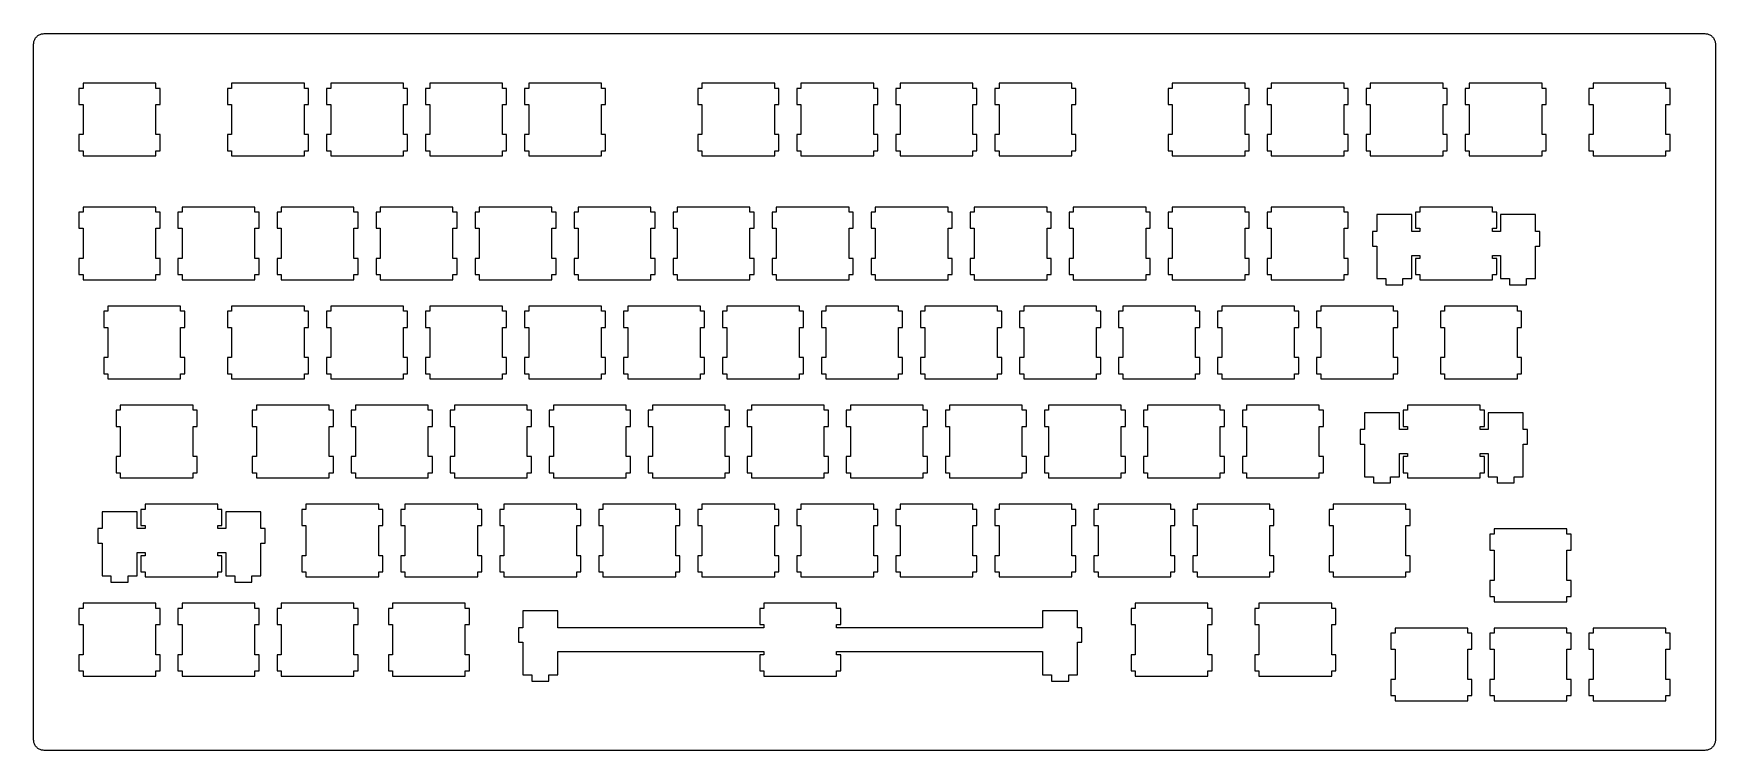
# Model space of a CAD drawing. Header units: millimetres. Extents: x 0 to 324, y 0 to 138.
import ezdxf

# ---------------------------------------------------------------- set-up
doc = ezdxf.new("R2010")
doc.units = ezdxf.units.MM
doc.header["$MEASUREMENT"] = 0

msp = doc.modelspace()

# ---------------------------------------------------------------- linework, layer by layer
at = {"color": 0}
for p, q in [((0.09508, 136.193), (0.10197, 136.35)), ((0.09508, 2.36885), (0.09508, 136.193)), ((0.10197, 136.35), (0.11989, 136.507)), ((0.11989, 136.507), (0.15021, 136.66)), ((0.15021, 136.66), (0.19293, 136.813)), ((0.19293, 136.813), (0.24805, 136.959)), ((0.24805, 136.959), (0.31282, 137.101)), ((0.31282, 137.101), (0.38999, 137.239)), ((0.38999, 137.239), (0.4768, 137.37)), ((0.4768, 137.37), (0.57464, 137.492)), ((0.57464, 137.492), (0.68075, 137.608)), ((0.68075, 137.608), (0.79651, 137.714)), ((0.79651, 137.714), (0.91915, 137.812)), ((0.91915, 137.812), (1.05006, 137.899)), ((1.05006, 137.899), (1.18787, 137.976)), ((1.18787, 137.976), (1.32981, 138.041)), ((1.32981, 138.041), (1.47588, 138.096)), ((1.47588, 138.096), (1.62884, 138.139)), ((1.62884, 138.139), (1.7818, 138.169)), ((1.7818, 138.169), (1.9389, 138.187)), ((1.9389, 138.187), (2.096, 138.194)), ((2.096, 138.194), (321.659, 138.194)), ((321.659, 138.194), (321.816, 138.187)), ((321.816, 138.187), (321.972, 138.169)), ((321.972, 138.169), (322.126, 138.139)), ((322.126, 138.139), (322.276, 138.096)), ((322.276, 138.096), (322.424, 138.041)), ((322.424, 138.041), (322.567, 137.976)), ((322.567, 137.976), (322.703, 137.899)), ((322.703, 137.899), (322.834, 137.812)), ((322.834, 137.812), (322.957, 137.714)), ((322.957, 137.714), (323.073, 137.608)), ((323.073, 137.608), (323.179, 137.492)), ((323.179, 137.492), (323.277, 137.37)), ((323.277, 137.37), (323.364, 137.239)), ((323.364, 137.239), (323.441, 137.101)), ((323.441, 137.101), (323.507, 136.959)), ((323.507, 136.959), (323.561, 136.813)), ((323.561, 136.813), (323.603, 136.66)), ((323.603, 136.66), (323.634, 136.507)), ((323.634, 136.507), (323.653, 136.35)), ((323.653, 136.35), (323.658, 136.193)), ((323.658, 136.193), (323.658, 2.36747)), ((9.62007, 127.67), (8.81944, 127.67)), ((8.81944, 127.67), (8.81944, 124.568)), ((9.62007, 128.669), (9.62007, 127.67)), ((23.6209, 128.669), (9.62007, 128.669)), ((23.6209, 127.67), (23.6209, 128.669)), ((24.4202, 127.67), (23.6209, 127.67)), ((24.4202, 124.568), (24.4202, 127.67)), ((38.1952, 127.67), (37.3959, 127.67)), ((37.3959, 127.67), (37.3959, 124.568)), ((38.1952, 128.669), (38.1952, 127.67)), ((52.1959, 128.669), (38.1952, 128.669)), ((52.1959, 127.67), (52.1959, 128.669)), ((52.9953, 127.67), (52.1959, 127.67)), ((52.9953, 124.568), (52.9953, 127.67)), ((57.2453, 127.67), (56.4459, 127.67)), ((56.4459, 127.67), (56.4459, 124.568)), ((57.2453, 128.669), (57.2453, 127.67)), ((71.2459, 128.669), (57.2453, 128.669)), ((71.2459, 127.67), (71.2459, 128.669)), ((72.0453, 127.67), (71.2459, 127.67)), ((72.0453, 124.568), (72.0453, 127.67)), ((76.2953, 127.67), (75.4959, 127.67)), ((75.4959, 127.67), (75.4959, 124.568)), ((76.2953, 128.669), (76.2953, 127.67)), ((90.2959, 128.669), (76.2953, 128.669)), ((90.2959, 127.67), (90.2959, 128.669)), ((91.0953, 127.67), (90.2959, 127.67)), ((91.0953, 124.568), (91.0953, 127.67)), ((95.3452, 127.67), (94.5459, 127.67)), ((94.5459, 127.67), (94.5459, 124.568)), ((95.3452, 128.669), (95.3452, 127.67)), ((109.346, 128.669), (95.3452, 128.669)), ((109.346, 127.67), (109.346, 128.669)), ((110.145, 127.67), (109.346, 127.67)), ((110.145, 124.568), (110.145, 127.67)), ((128.683, 127.67), (127.882, 127.67)), ((127.882, 127.67), (127.882, 124.568)), ((128.683, 128.669), (128.683, 127.67)), ((142.682, 128.669), (128.683, 128.669)), ((142.682, 127.67), (142.682, 128.669)), ((143.483, 127.67), (142.682, 127.67)), ((143.483, 124.568), (143.483, 127.67)), ((147.733, 127.67), (146.932, 127.67)), ((146.932, 127.67), (146.932, 124.568)), ((147.733, 128.669), (147.733, 127.67)), ((161.732, 128.669), (147.733, 128.669)), ((161.732, 127.67), (161.732, 128.669)), ((162.533, 127.67), (161.732, 127.67)), ((162.533, 124.568), (162.533, 127.67)), ((166.783, 127.67), (165.982, 127.67)), ((165.982, 127.67), (165.982, 124.568)), ((166.783, 128.669), (166.783, 127.67)), ((180.782, 128.669), (166.783, 128.669)), ((180.782, 127.67), (180.782, 128.669)), ((181.583, 127.67), (180.782, 127.67)), ((181.583, 124.568), (181.583, 127.67)), ((185.833, 127.67), (185.032, 127.67)), ((185.032, 127.67), (185.032, 124.568)), ((185.833, 128.669), (185.833, 127.67)), ((199.832, 128.669), (185.833, 128.669)), ((199.832, 127.67), (199.832, 128.669)), ((200.633, 127.67), (199.832, 127.67)), ((200.633, 124.568), (200.633, 127.67)), ((219.17, 127.67), (218.371, 127.67)), ((218.371, 127.67), (218.371, 124.568)), ((219.17, 128.669), (219.17, 127.67)), ((233.171, 128.669), (219.17, 128.669)), ((233.171, 127.67), (233.171, 128.669)), ((233.97, 127.67), (233.171, 127.67)), ((233.97, 124.568), (233.97, 127.67)), ((238.22, 127.67), (237.421, 127.67)), ((237.421, 127.67), (237.421, 124.568)), ((238.22, 128.669), (238.22, 127.67)), ((252.221, 128.669), (238.22, 128.669)), ((252.221, 127.67), (252.221, 128.669)), ((253.02, 127.67), (252.221, 127.67)), ((253.02, 124.568), (253.02, 127.67)), ((257.27, 127.67), (256.471, 127.67)), ((256.471, 127.67), (256.471, 124.568)), ((257.27, 128.669), (257.27, 127.67)), ((271.271, 128.669), (257.27, 128.669)), ((271.271, 127.67), (271.271, 128.669)), ((272.07, 127.67), (271.271, 127.67)), ((272.07, 124.568), (272.07, 127.67)), ((276.32, 127.67), (275.521, 127.67)), ((275.521, 127.67), (275.521, 124.568)), ((276.32, 128.669), (276.32, 127.67)), ((290.321, 128.669), (276.32, 128.669)), ((290.321, 127.67), (290.321, 128.669)), ((291.12, 127.67), (290.321, 127.67)), ((291.12, 124.568), (291.12, 127.67)), ((300.133, 127.67), (299.332, 127.67)), ((299.332, 127.67), (299.332, 124.568)), ((300.133, 128.669), (300.133, 127.67)), ((314.132, 128.669), (300.133, 128.669)), ((314.132, 127.67), (314.132, 128.669)), ((314.933, 127.67), (314.132, 127.67)), ((314.933, 124.568), (314.933, 127.67)), ((8.81944, 124.568), (9.62007, 124.568)), ((9.62007, 124.568), (9.62007, 118.769)), ((23.6209, 118.769), (23.6209, 124.568)), ((23.6209, 124.568), (24.4202, 124.568)), ((37.3959, 124.568), (38.1952, 124.568)), ((38.1952, 124.568), (38.1952, 118.769)), ((52.1959, 118.769), (52.1959, 124.568)), ((52.1959, 124.568), (52.9953, 124.568)), ((56.4459, 124.568), (57.2453, 124.568)), ((57.2453, 124.568), (57.2453, 118.769)), ((71.2459, 118.769), (71.2459, 124.568)), ((71.2459, 124.568), (72.0453, 124.568)), ((75.4959, 124.568), (76.2953, 124.568)), ((76.2953, 124.568), (76.2953, 118.769)), ((90.2959, 118.769), (90.2959, 124.568)), ((90.2959, 124.568), (91.0953, 124.568)), ((94.5459, 124.568), (95.3452, 124.568)), ((95.3452, 124.568), (95.3452, 118.769)), ((109.346, 118.769), (109.346, 124.568)), ((109.346, 124.568), (110.145, 124.568)), ((127.882, 124.568), (128.683, 124.568)), ((128.683, 124.568), (128.683, 118.769)), ((142.682, 118.769), (142.682, 124.568)), ((142.682, 124.568), (143.483, 124.568)), ((146.932, 124.568), (147.733, 124.568)), ((147.733, 124.568), (147.733, 118.769)), ((161.732, 118.769), (161.732, 124.568)), ((161.732, 124.568), (162.533, 124.568)), ((165.982, 124.568), (166.783, 124.568)), ((166.783, 124.568), (166.783, 118.769)), ((180.782, 118.769), (180.782, 124.568)), ((180.782, 124.568), (181.583, 124.568)), ((185.032, 124.568), (185.833, 124.568)), ((185.833, 124.568), (185.833, 118.769)), ((199.832, 118.769), (199.832, 124.568)), ((199.832, 124.568), (200.633, 124.568)), ((218.371, 124.568), (219.17, 124.568)), ((219.17, 124.568), (219.17, 118.769)), ((233.171, 118.769), (233.171, 124.568)), ((233.171, 124.568), (233.97, 124.568)), ((237.421, 124.568), (238.22, 124.568)), ((238.22, 124.568), (238.22, 118.769)), ((252.221, 118.769), (252.221, 124.568)), ((252.221, 124.568), (253.02, 124.568)), ((256.471, 124.568), (257.27, 124.568)), ((257.27, 124.568), (257.27, 118.769)), ((271.271, 118.769), (271.271, 124.568)), ((271.271, 124.568), (272.07, 124.568)), ((275.521, 124.568), (276.32, 124.568)), ((276.32, 124.568), (276.32, 118.769)), ((290.321, 118.769), (290.321, 124.568)), ((290.321, 124.568), (291.12, 124.568)), ((299.332, 124.568), (300.133, 124.568)), ((300.133, 124.568), (300.133, 118.769)), ((314.132, 118.769), (314.132, 124.568)), ((314.132, 124.568), (314.933, 124.568)), ((9.62007, 118.769), (8.81944, 118.769)), ((8.81944, 118.769), (8.81944, 115.668)), ((24.4202, 118.769), (23.6209, 118.769)), ((24.4202, 115.668), (24.4202, 118.769)), ((38.1952, 118.769), (37.3959, 118.769)), ((37.3959, 118.769), (37.3959, 115.668)), ((52.9953, 118.769), (52.1959, 118.769)), ((52.9953, 115.668), (52.9953, 118.769)), ((57.2453, 118.769), (56.4459, 118.769)), ((56.4459, 118.769), (56.4459, 115.668)), ((72.0453, 118.769), (71.2459, 118.769)), ((72.0453, 115.668), (72.0453, 118.769)), ((76.2953, 118.769), (75.4959, 118.769)), ((75.4959, 118.769), (75.4959, 115.668)), ((91.0953, 118.769), (90.2959, 118.769)), ((91.0953, 115.668), (91.0953, 118.769)), ((95.3452, 118.769), (94.5459, 118.769)), ((94.5459, 118.769), (94.5459, 115.668)), ((110.145, 118.769), (109.346, 118.769)), ((110.145, 115.668), (110.145, 118.769)), ((128.683, 118.769), (127.882, 118.769)), ((127.882, 118.769), (127.882, 115.668)), ((143.483, 118.769), (142.682, 118.769)), ((143.483, 115.668), (143.483, 118.769)), ((147.733, 118.769), (146.932, 118.769)), ((146.932, 118.769), (146.932, 115.668)), ((162.533, 118.769), (161.732, 118.769)), ((162.533, 115.668), (162.533, 118.769)), ((166.783, 118.769), (165.982, 118.769)), ((165.982, 118.769), (165.982, 115.668)), ((181.583, 118.769), (180.782, 118.769)), ((181.583, 115.668), (181.583, 118.769)), ((185.833, 118.769), (185.032, 118.769)), ((185.032, 118.769), (185.032, 115.668)), ((200.633, 118.769), (199.832, 118.769)), ((200.633, 115.668), (200.633, 118.769)), ((219.17, 118.769), (218.371, 118.769)), ((218.371, 118.769), (218.371, 115.668)), ((233.97, 118.769), (233.171, 118.769)), ((233.97, 115.668), (233.97, 118.769)), ((238.22, 118.769), (237.421, 118.769)), ((237.421, 118.769), (237.421, 115.668)), ((253.02, 118.769), (252.221, 118.769)), ((253.02, 115.668), (253.02, 118.769)), ((257.27, 118.769), (256.471, 118.769)), ((256.471, 118.769), (256.471, 115.668)), ((272.07, 118.769), (271.271, 118.769)), ((272.07, 115.668), (272.07, 118.769)), ((276.32, 118.769), (275.521, 118.769)), ((275.521, 118.769), (275.521, 115.668)), ((291.12, 118.769), (290.321, 118.769)), ((291.12, 115.668), (291.12, 118.769)), ((300.133, 118.769), (299.332, 118.769)), ((299.332, 118.769), (299.332, 115.668)), ((314.933, 118.769), (314.132, 118.769)), ((314.933, 115.668), (314.933, 118.769)), ((8.81944, 115.668), (9.62007, 115.668)), ((9.62007, 115.668), (9.62007, 114.668)), ((9.62007, 114.668), (23.6209, 114.668)), ((23.6209, 114.668), (23.6209, 115.668)), ((23.6209, 115.668), (24.4202, 115.668)), ((37.3959, 115.668), (38.1952, 115.668)), ((38.1952, 115.668), (38.1952, 114.668)), ((38.1952, 114.668), (52.1959, 114.668)), ((52.1959, 114.668), (52.1959, 115.668)), ((52.1959, 115.668), (52.9953, 115.668)), ((56.4459, 115.668), (57.2453, 115.668)), ((57.2453, 115.668), (57.2453, 114.668)), ((57.2453, 114.668), (71.2459, 114.668)), ((71.2459, 114.668), (71.2459, 115.668)), ((71.2459, 115.668), (72.0453, 115.668)), ((75.4959, 115.668), (76.2953, 115.668)), ((76.2953, 115.668), (76.2953, 114.668)), ((76.2953, 114.668), (90.2959, 114.668)), ((90.2959, 114.668), (90.2959, 115.668)), ((90.2959, 115.668), (91.0953, 115.668)), ((94.5459, 115.668), (95.3452, 115.668)), ((95.3452, 115.668), (95.3452, 114.668)), ((95.3452, 114.668), (109.346, 114.668)), ((109.346, 114.668), (109.346, 115.668)), ((109.346, 115.668), (110.145, 115.668)), ((127.882, 115.668), (128.683, 115.668)), ((128.683, 115.668), (128.683, 114.668)), ((128.683, 114.668), (142.682, 114.668)), ((142.682, 114.668), (142.682, 115.668)), ((142.682, 115.668), (143.483, 115.668)), ((146.932, 115.668), (147.733, 115.668)), ((147.733, 115.668), (147.733, 114.668)), ((147.733, 114.668), (161.732, 114.668)), ((161.732, 114.668), (161.732, 115.668)), ((161.732, 115.668), (162.533, 115.668)), ((165.982, 115.668), (166.783, 115.668)), ((166.783, 115.668), (166.783, 114.668)), ((166.783, 114.668), (180.782, 114.668)), ((180.782, 114.668), (180.782, 115.668)), ((180.782, 115.668), (181.583, 115.668)), ((185.032, 115.668), (185.833, 115.668)), ((185.833, 115.668), (185.833, 114.668)), ((185.833, 114.668), (199.832, 114.668)), ((199.832, 114.668), (199.832, 115.668)), ((199.832, 115.668), (200.633, 115.668)), ((218.371, 115.668), (219.17, 115.668)), ((219.17, 115.668), (219.17, 114.668)), ((219.17, 114.668), (233.171, 114.668)), ((233.171, 114.668), (233.171, 115.668)), ((233.171, 115.668), (233.97, 115.668)), ((237.421, 115.668), (238.22, 115.668)), ((238.22, 115.668), (238.22, 114.668)), ((238.22, 114.668), (252.221, 114.668)), ((252.221, 114.668), (252.221, 115.668)), ((252.221, 115.668), (253.02, 115.668)), ((256.471, 115.668), (257.27, 115.668)), ((257.27, 115.668), (257.27, 114.668)), ((257.27, 114.668), (271.271, 114.668)), ((271.271, 114.668), (271.271, 115.668)), ((271.271, 115.668), (272.07, 115.668)), ((275.521, 115.668), (276.32, 115.668)), ((276.32, 115.668), (276.32, 114.668)), ((276.32, 114.668), (290.321, 114.668)), ((290.321, 114.668), (290.321, 115.668)), ((290.321, 115.668), (291.12, 115.668)), ((299.332, 115.668), (300.133, 115.668)), ((300.133, 115.668), (300.133, 114.668)), ((300.133, 114.668), (314.132, 114.668)), ((314.132, 114.668), (314.132, 115.668)), ((314.132, 115.668), (314.933, 115.668)), ((9.62007, 103.856), (8.81944, 103.856)), ((8.81944, 103.856), (8.81944, 100.757)), ((9.62007, 104.856), (9.62007, 103.856)), ((23.6209, 104.856), (9.62007, 104.856)), ((23.6209, 103.856), (23.6209, 104.856)), ((24.4202, 103.856), (23.6209, 103.856)), ((24.4202, 100.757), (24.4202, 103.856)), ((28.6701, 103.856), (27.8708, 103.856)), ((27.8708, 103.856), (27.8708, 100.757)), ((28.6701, 104.856), (28.6701, 103.856)), ((42.6709, 104.856), (28.6701, 104.856)), ((42.6709, 103.856), (42.6709, 104.856)), ((43.4703, 103.856), (42.6709, 103.856)), ((43.4703, 100.757), (43.4703, 103.856)), ((47.7203, 103.856), (46.9209, 103.856)), ((46.9209, 103.856), (46.9209, 100.757)), ((47.7203, 104.856), (47.7203, 103.856)), ((61.7209, 104.856), (47.7203, 104.856)), ((61.7209, 103.856), (61.7209, 104.856)), ((62.5203, 103.856), (61.7209, 103.856)), ((62.5203, 100.757), (62.5203, 103.856)), ((66.7703, 103.856), (65.9709, 103.856)), ((65.9709, 103.856), (65.9709, 100.757)), ((66.7703, 104.856), (66.7703, 103.856)), ((80.7709, 104.856), (66.7703, 104.856)), ((80.7709, 103.856), (80.7709, 104.856)), ((81.5703, 103.856), (80.7709, 103.856)), ((81.5703, 100.757), (81.5703, 103.856)), ((85.8203, 103.856), (85.0209, 103.856)), ((85.0209, 103.856), (85.0209, 100.757)), ((85.8203, 104.856), (85.8203, 103.856)), ((99.8209, 104.856), (85.8203, 104.856)), ((99.8209, 103.856), (99.8209, 104.856)), ((100.619, 103.856), (99.8209, 103.856)), ((100.619, 100.757), (100.619, 103.856)), ((104.87, 103.856), (104.071, 103.856)), ((104.071, 103.856), (104.071, 100.757)), ((104.87, 104.856), (104.87, 103.856)), ((118.87, 104.856), (104.87, 104.856)), ((118.87, 103.856), (118.87, 104.856)), ((119.669, 103.856), (118.87, 103.856)), ((119.669, 100.757), (119.669, 103.856)), ((123.92, 103.856), (123.119, 103.856)), ((123.119, 103.856), (123.119, 100.757)), ((123.92, 104.856), (123.92, 103.856)), ((137.921, 104.856), (123.92, 104.856)), ((137.921, 103.856), (137.921, 104.856)), ((138.72, 103.856), (137.921, 103.856)), ((138.72, 100.757), (138.72, 103.856)), ((142.97, 103.856), (142.171, 103.856)), ((142.171, 103.856), (142.171, 100.757)), ((142.97, 104.856), (142.97, 103.856)), ((156.971, 104.856), (142.97, 104.856)), ((156.971, 103.856), (156.971, 104.856)), ((157.77, 103.856), (156.971, 103.856)), ((157.77, 100.757), (157.77, 103.856)), ((162.02, 103.856), (161.221, 103.856)), ((161.221, 103.856), (161.221, 100.757)), ((162.02, 104.856), (162.02, 103.856)), ((176.021, 104.856), (162.02, 104.856)), ((176.021, 103.856), (176.021, 104.856)), ((176.82, 103.856), (176.021, 103.856)), ((176.82, 100.757), (176.82, 103.856)), ((181.07, 103.856), (180.271, 103.856)), ((180.271, 103.856), (180.271, 100.757)), ((181.07, 104.856), (181.07, 103.856)), ((195.071, 104.856), (181.07, 104.856)), ((195.071, 103.856), (195.071, 104.856)), ((195.87, 103.856), (195.071, 103.856)), ((195.87, 100.757), (195.87, 103.856)), ((200.12, 103.856), (199.321, 103.856)), ((199.321, 103.856), (199.321, 100.757)), ((200.12, 104.856), (200.12, 103.856)), ((214.121, 104.856), (200.12, 104.856)), ((214.121, 103.856), (214.121, 104.856)), ((214.92, 103.856), (214.121, 103.856)), ((214.92, 100.757), (214.92, 103.856)), ((219.17, 103.856), (218.371, 103.856)), ((218.371, 103.856), (218.371, 100.757)), ((219.17, 104.856), (219.17, 103.856)), ((233.171, 104.856), (219.17, 104.856)), ((233.171, 103.856), (233.171, 104.856)), ((233.97, 103.856), (233.171, 103.856)), ((233.97, 100.757), (233.97, 103.856)), ((238.22, 103.856), (237.421, 103.856)), ((237.421, 103.856), (237.421, 100.757)), ((238.22, 104.856), (238.22, 103.856)), ((252.221, 104.856), (238.22, 104.856)), ((252.221, 103.856), (252.221, 104.856)), ((253.02, 103.856), (252.221, 103.856)), ((253.02, 100.757), (253.02, 103.856)), ((266.795, 103.856), (265.996, 103.856)), ((265.996, 103.856), (265.996, 100.757)), ((266.795, 104.856), (266.795, 103.856)), ((280.796, 104.856), (266.795, 104.856)), ((280.796, 103.856), (280.796, 104.856)), ((281.595, 103.856), (280.796, 103.856)), ((281.595, 100.757), (281.595, 103.856)), ((8.81944, 100.757), (9.62007, 100.757)), ((9.62007, 100.757), (9.62007, 94.9565)), ((23.6209, 94.9565), (23.6209, 100.757)), ((23.6209, 100.757), (24.4202, 100.757)), ((27.8708, 100.757), (28.6701, 100.757)), ((28.6701, 100.757), (28.6701, 94.9565)), ((42.6709, 94.9565), (42.6709, 100.757)), ((42.6709, 100.757), (43.4703, 100.757)), ((46.9209, 100.757), (47.7203, 100.757)), ((47.7203, 100.757), (47.7203, 94.9565)), ((61.7209, 94.9565), (61.7209, 100.757)), ((61.7209, 100.757), (62.5203, 100.757)), ((65.9709, 100.757), (66.7703, 100.757)), ((66.7703, 100.757), (66.7703, 94.9565)), ((80.7709, 94.9565), (80.7709, 100.757)), ((80.7709, 100.757), (81.5703, 100.757)), ((85.0209, 100.757), (85.8203, 100.757)), ((85.8203, 100.757), (85.8203, 94.9565)), ((99.8209, 94.9565), (99.8209, 100.757)), ((99.8209, 100.757), (100.619, 100.757)), ((104.071, 100.757), (104.87, 100.757)), ((104.87, 100.757), (104.87, 94.9565)), ((118.87, 94.9565), (118.87, 100.757)), ((118.87, 100.757), (119.669, 100.757)), ((123.119, 100.757), (123.92, 100.757)), ((123.92, 100.757), (123.92, 94.9565)), ((137.921, 94.9565), (137.921, 100.757)), ((137.921, 100.757), (138.72, 100.757)), ((142.171, 100.757), (142.97, 100.757)), ((142.97, 100.757), (142.97, 94.9565)), ((156.971, 94.9565), (156.971, 100.757)), ((156.971, 100.757), (157.77, 100.757)), ((161.221, 100.757), (162.02, 100.757)), ((162.02, 100.757), (162.02, 94.9565)), ((176.021, 94.9565), (176.021, 100.757)), ((176.021, 100.757), (176.82, 100.757)), ((180.271, 100.757), (181.07, 100.757)), ((181.07, 100.757), (181.07, 94.9565)), ((195.071, 94.9565), (195.071, 100.757)), ((195.071, 100.757), (195.87, 100.757)), ((199.321, 100.757), (200.12, 100.757)), ((200.12, 100.757), (200.12, 94.9565)), ((214.121, 94.9565), (214.121, 100.757)), ((214.121, 100.757), (214.92, 100.757)), ((218.371, 100.757), (219.17, 100.757)), ((219.17, 100.757), (219.17, 94.9565)), ((233.171, 94.9565), (233.171, 100.757)), ((233.171, 100.757), (233.97, 100.757)), ((237.421, 100.757), (238.22, 100.757)), ((238.22, 100.757), (238.22, 94.9565)), ((252.221, 94.9565), (252.221, 100.757)), ((252.221, 100.757), (253.02, 100.757)), ((265.271, 103.386), (258.52, 103.386)), ((258.52, 103.386), (258.52, 100.156)), ((265.271, 100.156), (265.271, 103.386)), ((265.996, 100.757), (266.795, 100.757)), ((266.795, 100.757), (266.795, 100.156)), ((280.796, 100.156), (280.796, 100.757)), ((280.796, 100.757), (281.595, 100.757)), ((289.071, 103.386), (282.32, 103.386)), ((282.32, 103.386), (282.32, 100.156)), ((289.071, 100.156), (289.071, 103.386)), ((258.52, 100.156), (257.696, 100.156)), ((257.696, 100.156), (257.696, 97.3571)), ((257.696, 97.3571), (258.52, 97.3571)), ((258.52, 97.3571), (258.52, 91.0869)), ((266.795, 100.156), (265.271, 100.156)), ((282.32, 100.156), (280.796, 100.156)), ((289.895, 100.156), (289.071, 100.156)), ((289.071, 91.0869), (289.071, 97.3571)), ((289.071, 97.3571), (289.895, 97.3571)), ((289.895, 97.3571), (289.895, 100.156)), ((9.62007, 94.9565), (8.81944, 94.9565)), ((8.81944, 94.9565), (8.81944, 91.8559)), ((24.4202, 94.9565), (23.6209, 94.9565)), ((24.4202, 91.8559), (24.4202, 94.9565)), ((28.6701, 94.9565), (27.8708, 94.9565)), ((27.8708, 94.9565), (27.8708, 91.8559)), ((43.4703, 94.9565), (42.6709, 94.9565)), ((43.4703, 91.8559), (43.4703, 94.9565)), ((47.7203, 94.9565), (46.9209, 94.9565)), ((46.9209, 94.9565), (46.9209, 91.8559)), ((62.5203, 94.9565), (61.7209, 94.9565)), ((62.5203, 91.8559), (62.5203, 94.9565)), ((66.7703, 94.9565), (65.9709, 94.9565)), ((65.9709, 94.9565), (65.9709, 91.8559)), ((81.5703, 94.9565), (80.7709, 94.9565)), ((81.5703, 91.8559), (81.5703, 94.9565)), ((85.8203, 94.9565), (85.0209, 94.9565)), ((85.0209, 94.9565), (85.0209, 91.8559)), ((100.619, 94.9565), (99.8209, 94.9565)), ((100.619, 91.8559), (100.619, 94.9565)), ((104.87, 94.9565), (104.071, 94.9565)), ((104.071, 94.9565), (104.071, 91.8559)), ((119.669, 94.9565), (118.87, 94.9565)), ((119.669, 91.8559), (119.669, 94.9565)), ((123.92, 94.9565), (123.119, 94.9565)), ((123.119, 94.9565), (123.119, 91.8559)), ((138.72, 94.9565), (137.921, 94.9565)), ((138.72, 91.8559), (138.72, 94.9565)), ((142.97, 94.9565), (142.171, 94.9565)), ((142.171, 94.9565), (142.171, 91.8559)), ((157.77, 94.9565), (156.971, 94.9565)), ((157.77, 91.8559), (157.77, 94.9565)), ((162.02, 94.9565), (161.221, 94.9565)), ((161.221, 94.9565), (161.221, 91.8559)), ((176.82, 94.9565), (176.021, 94.9565)), ((176.82, 91.8559), (176.82, 94.9565)), ((181.07, 94.9565), (180.271, 94.9565)), ((180.271, 94.9565), (180.271, 91.8559)), ((195.87, 94.9565), (195.071, 94.9565)), ((195.87, 91.8559), (195.87, 94.9565)), ((200.12, 94.9565), (199.321, 94.9565)), ((199.321, 94.9565), (199.321, 91.8559)), ((214.92, 94.9565), (214.121, 94.9565)), ((214.92, 91.8559), (214.92, 94.9565)), ((219.17, 94.9565), (218.371, 94.9565)), ((218.371, 94.9565), (218.371, 91.8559)), ((233.97, 94.9565), (233.171, 94.9565)), ((233.97, 91.8559), (233.97, 94.9565)), ((238.22, 94.9565), (237.421, 94.9565)), ((237.421, 94.9565), (237.421, 91.8559)), ((253.02, 94.9565), (252.221, 94.9565)), ((253.02, 91.8559), (253.02, 94.9565)), ((265.271, 91.0869), (265.271, 95.5559)), ((265.271, 95.5559), (266.795, 95.5559)), ((266.795, 94.9565), (265.996, 94.9565)), ((265.996, 94.9565), (265.996, 91.8559)), ((266.795, 95.5559), (266.795, 94.9565)), ((280.796, 94.9565), (280.796, 95.5559)), ((280.796, 95.5559), (282.32, 95.5559)), ((281.595, 94.9565), (280.796, 94.9565)), ((281.595, 91.8559), (281.595, 94.9565)), ((282.32, 95.5559), (282.32, 91.0869)), ((8.81944, 91.8559), (9.62007, 91.8559)), ((9.62007, 91.8559), (9.62007, 90.8569)), ((9.62007, 90.8569), (23.6209, 90.8569)), ((23.6209, 90.8569), (23.6209, 91.8559)), ((23.6209, 91.8559), (24.4202, 91.8559)), ((27.8708, 91.8559), (28.6701, 91.8559)), ((28.6701, 91.8559), (28.6701, 90.8569)), ((28.6701, 90.8569), (42.6709, 90.8569)), ((42.6709, 90.8569), (42.6709, 91.8559)), ((42.6709, 91.8559), (43.4703, 91.8559)), ((46.9209, 91.8559), (47.7203, 91.8559)), ((47.7203, 91.8559), (47.7203, 90.8569)), ((47.7203, 90.8569), (61.7209, 90.8569)), ((61.7209, 90.8569), (61.7209, 91.8559)), ((61.7209, 91.8559), (62.5203, 91.8559)), ((65.9709, 91.8559), (66.7703, 91.8559)), ((66.7703, 91.8559), (66.7703, 90.8569)), ((66.7703, 90.8569), (80.7709, 90.8569)), ((80.7709, 90.8569), (80.7709, 91.8559)), ((80.7709, 91.8559), (81.5703, 91.8559)), ((85.0209, 91.8559), (85.8203, 91.8559)), ((85.8203, 91.8559), (85.8203, 90.8569)), ((85.8203, 90.8569), (99.8209, 90.8569)), ((99.8209, 90.8569), (99.8209, 91.8559)), ((99.8209, 91.8559), (100.619, 91.8559)), ((104.071, 91.8559), (104.87, 91.8559)), ((104.87, 91.8559), (104.87, 90.8569)), ((104.87, 90.8569), (118.87, 90.8569)), ((118.87, 90.8569), (118.87, 91.8559)), ((118.87, 91.8559), (119.669, 91.8559)), ((123.119, 91.8559), (123.92, 91.8559)), ((123.92, 91.8559), (123.92, 90.8569)), ((123.92, 90.8569), (137.921, 90.8569)), ((137.921, 90.8569), (137.921, 91.8559)), ((137.921, 91.8559), (138.72, 91.8559)), ((142.171, 91.8559), (142.97, 91.8559)), ((142.97, 91.8559), (142.97, 90.8569)), ((142.97, 90.8569), (156.971, 90.8569)), ((156.971, 90.8569), (156.971, 91.8559)), ((156.971, 91.8559), (157.77, 91.8559)), ((161.221, 91.8559), (162.02, 91.8559)), ((162.02, 91.8559), (162.02, 90.8569)), ((162.02, 90.8569), (176.021, 90.8569)), ((176.021, 90.8569), (176.021, 91.8559)), ((176.021, 91.8559), (176.82, 91.8559)), ((180.271, 91.8559), (181.07, 91.8559)), ((181.07, 91.8559), (181.07, 90.8569)), ((181.07, 90.8569), (195.071, 90.8569)), ((195.071, 90.8569), (195.071, 91.8559)), ((195.071, 91.8559), (195.87, 91.8559)), ((199.321, 91.8559), (200.12, 91.8559)), ((200.12, 91.8559), (200.12, 90.8569)), ((200.12, 90.8569), (214.121, 90.8569)), ((214.121, 90.8569), (214.121, 91.8559)), ((214.121, 91.8559), (214.92, 91.8559)), ((218.371, 91.8559), (219.17, 91.8559)), ((219.17, 91.8559), (219.17, 90.8569)), ((219.17, 90.8569), (233.171, 90.8569)), ((233.171, 90.8569), (233.171, 91.8559)), ((233.171, 91.8559), (233.97, 91.8559)), ((237.421, 91.8559), (238.22, 91.8559)), ((238.22, 91.8559), (238.22, 90.8569)), ((238.22, 90.8569), (252.221, 90.8569)), ((252.221, 90.8569), (252.221, 91.8559)), ((252.221, 91.8559), (253.02, 91.8559)), ((258.52, 91.0869), (260.245, 91.0869)), ((260.245, 91.0869), (260.245, 89.8867)), ((263.546, 89.8867), (263.546, 91.0869)), ((263.546, 91.0869), (265.271, 91.0869)), ((265.996, 91.8559), (266.795, 91.8559)), ((266.795, 91.8559), (266.795, 90.8569)), ((266.795, 90.8569), (280.796, 90.8569)), ((280.796, 90.8569), (280.796, 91.8559)), ((280.796, 91.8559), (281.595, 91.8559)), ((282.32, 91.0869), (284.045, 91.0869)), ((284.045, 91.0869), (284.045, 89.8867)), ((287.346, 89.8867), (287.346, 91.0869)), ((287.346, 91.0869), (289.071, 91.0869)), ((260.245, 89.8867), (263.546, 89.8867)), ((284.045, 89.8867), (287.346, 89.8867)), ((14.3826, 84.806), (13.5819, 84.806)), ((13.5819, 84.806), (13.5819, 81.7065)), ((14.3826, 85.8061), (14.3826, 84.806)), ((28.3821, 85.8061), (14.3826, 85.8061)), ((28.3821, 84.806), (28.3821, 85.8061)), ((29.1827, 84.806), (28.3821, 84.806)), ((29.1827, 81.7065), (29.1827, 84.806)), ((38.1952, 84.806), (37.3959, 84.806)), ((37.3959, 84.806), (37.3959, 81.7065)), ((38.1952, 85.8061), (38.1952, 84.806)), ((52.1959, 85.8061), (38.1952, 85.8061)), ((52.1959, 84.806), (52.1959, 85.8061)), ((52.9953, 84.806), (52.1959, 84.806)), ((52.9953, 81.7065), (52.9953, 84.806)), ((57.2453, 84.806), (56.4459, 84.806)), ((56.4459, 84.806), (56.4459, 81.7065)), ((57.2453, 85.8061), (57.2453, 84.806)), ((71.2459, 85.8061), (57.2453, 85.8061)), ((71.2459, 84.806), (71.2459, 85.8061)), ((72.0453, 84.806), (71.2459, 84.806)), ((72.0453, 81.7065), (72.0453, 84.806)), ((76.2953, 84.806), (75.4959, 84.806)), ((75.4959, 84.806), (75.4959, 81.7065)), ((76.2953, 85.8061), (76.2953, 84.806)), ((90.2959, 85.8061), (76.2953, 85.8061)), ((90.2959, 84.806), (90.2959, 85.8061)), ((91.0953, 84.806), (90.2959, 84.806)), ((91.0953, 81.7065), (91.0953, 84.806)), ((95.3452, 84.806), (94.5459, 84.806)), ((94.5459, 84.806), (94.5459, 81.7065)), ((95.3452, 85.8061), (95.3452, 84.806)), ((109.346, 85.8061), (95.3452, 85.8061)), ((109.346, 84.806), (109.346, 85.8061)), ((110.145, 84.806), (109.346, 84.806)), ((110.145, 81.7065), (110.145, 84.806)), ((114.395, 84.806), (113.596, 84.806)), ((113.596, 84.806), (113.596, 81.7065)), ((114.395, 85.8061), (114.395, 84.806)), ((128.396, 85.8061), (114.395, 85.8061)), ((128.396, 84.806), (128.396, 85.8061)), ((129.195, 84.806), (128.396, 84.806)), ((129.195, 81.7065), (129.195, 84.806)), ((133.445, 84.806), (132.644, 84.806)), ((132.644, 84.806), (132.644, 81.7065)), ((133.445, 85.8061), (133.445, 84.806)), ((147.446, 85.8061), (133.445, 85.8061)), ((147.446, 84.806), (147.446, 85.8061)), ((148.245, 84.806), (147.446, 84.806)), ((148.245, 81.7065), (148.245, 84.806)), ((152.495, 84.806), (151.696, 84.806)), ((151.696, 84.806), (151.696, 81.7065)), ((152.495, 85.8061), (152.495, 84.806)), ((166.496, 85.8061), (152.495, 85.8061)), ((166.496, 84.806), (166.496, 85.8061)), ((167.295, 84.806), (166.496, 84.806)), ((167.295, 81.7065), (167.295, 84.806)), ((171.545, 84.806), (170.746, 84.806)), ((170.746, 84.806), (170.746, 81.7065)), ((171.545, 85.8061), (171.545, 84.806)), ((185.546, 85.8061), (171.545, 85.8061)), ((185.546, 84.806), (185.546, 85.8061)), ((186.345, 84.806), (185.546, 84.806)), ((186.345, 81.7065), (186.345, 84.806)), ((190.595, 84.806), (189.796, 84.806)), ((189.796, 84.806), (189.796, 81.7065)), ((190.595, 85.8061), (190.595, 84.806)), ((204.596, 85.8061), (190.595, 85.8061)), ((204.596, 84.806), (204.596, 85.8061)), ((205.395, 84.806), (204.596, 84.806)), ((205.395, 81.7065), (205.395, 84.806)), ((209.645, 84.806), (208.846, 84.806)), ((208.846, 84.806), (208.846, 81.7065)), ((209.645, 85.8061), (209.645, 84.806)), ((223.646, 85.8061), (209.645, 85.8061)), ((223.646, 84.806), (223.646, 85.8061)), ((224.445, 84.806), (223.646, 84.806)), ((224.445, 81.7065), (224.445, 84.806)), ((228.695, 84.806), (227.896, 84.806)), ((227.896, 84.806), (227.896, 81.7065)), ((228.695, 85.8061), (228.695, 84.806)), ((242.696, 85.8061), (228.695, 85.8061)), ((242.696, 84.806), (242.696, 85.8061)), ((243.495, 84.806), (242.696, 84.806)), ((243.495, 81.7065), (243.495, 84.806)), ((247.745, 84.806), (246.946, 84.806)), ((246.946, 84.806), (246.946, 81.7065)), ((247.745, 85.8061), (247.745, 84.806)), ((261.746, 85.8061), (247.745, 85.8061)), ((261.746, 84.806), (261.746, 85.8061)), ((262.545, 84.806), (261.746, 84.806)), ((262.545, 81.7065), (262.545, 84.806)), ((271.558, 84.806), (270.757, 84.806)), ((270.757, 84.806), (270.757, 81.7065)), ((271.558, 85.8061), (271.558, 84.806)), ((285.557, 85.8061), (271.558, 85.8061)), ((285.557, 84.806), (285.557, 85.8061)), ((286.358, 84.806), (285.557, 84.806)), ((286.358, 81.7065), (286.358, 84.806)), ((13.5819, 81.7065), (14.3826, 81.7065)), ((14.3826, 81.7065), (14.3826, 75.9065)), ((28.3821, 75.9065), (28.3821, 81.7065)), ((28.3821, 81.7065), (29.1827, 81.7065)), ((37.3959, 81.7065), (38.1952, 81.7065)), ((38.1952, 81.7065), (38.1952, 75.9065)), ((52.1959, 75.9065), (52.1959, 81.7065)), ((52.1959, 81.7065), (52.9953, 81.7065)), ((56.4459, 81.7065), (57.2453, 81.7065)), ((57.2453, 81.7065), (57.2453, 75.9065)), ((71.2459, 75.9065), (71.2459, 81.7065)), ((71.2459, 81.7065), (72.0453, 81.7065)), ((75.4959, 81.7065), (76.2953, 81.7065)), ((76.2953, 81.7065), (76.2953, 75.9065)), ((90.2959, 75.9065), (90.2959, 81.7065)), ((90.2959, 81.7065), (91.0953, 81.7065)), ((94.5459, 81.7065), (95.3452, 81.7065)), ((95.3452, 81.7065), (95.3452, 75.9065)), ((109.346, 75.9065), (109.346, 81.7065)), ((109.346, 81.7065), (110.145, 81.7065)), ((113.596, 81.7065), (114.395, 81.7065)), ((114.395, 81.7065), (114.395, 75.9065)), ((128.396, 75.9065), (128.396, 81.7065)), ((128.396, 81.7065), (129.195, 81.7065)), ((132.644, 81.7065), (133.445, 81.7065)), ((133.445, 81.7065), (133.445, 75.9065)), ((147.446, 75.9065), (147.446, 81.7065)), ((147.446, 81.7065), (148.245, 81.7065)), ((151.696, 81.7065), (152.495, 81.7065)), ((152.495, 81.7065), (152.495, 75.9065)), ((166.496, 75.9065), (166.496, 81.7065)), ((166.496, 81.7065), (167.295, 81.7065)), ((170.746, 81.7065), (171.545, 81.7065)), ((171.545, 81.7065), (171.545, 75.9065)), ((185.546, 75.9065), (185.546, 81.7065)), ((185.546, 81.7065), (186.345, 81.7065)), ((189.796, 81.7065), (190.595, 81.7065)), ((190.595, 81.7065), (190.595, 75.9065)), ((204.596, 75.9065), (204.596, 81.7065)), ((204.596, 81.7065), (205.395, 81.7065)), ((208.846, 81.7065), (209.645, 81.7065)), ((209.645, 81.7065), (209.645, 75.9065)), ((223.646, 75.9065), (223.646, 81.7065)), ((223.646, 81.7065), (224.445, 81.7065)), ((227.896, 81.7065), (228.695, 81.7065)), ((228.695, 81.7065), (228.695, 75.9065)), ((242.696, 75.9065), (242.696, 81.7065)), ((242.696, 81.7065), (243.495, 81.7065)), ((246.946, 81.7065), (247.745, 81.7065)), ((247.745, 81.7065), (247.745, 75.9065)), ((261.746, 75.9065), (261.746, 81.7065)), ((261.746, 81.7065), (262.545, 81.7065)), ((270.757, 81.7065), (271.558, 81.7065)), ((271.558, 81.7065), (271.558, 75.9065)), ((285.557, 75.9065), (285.557, 81.7065)), ((285.557, 81.7065), (286.358, 81.7065)), ((14.3826, 75.9065), (13.5819, 75.9065)), ((13.5819, 75.9065), (13.5819, 72.8059)), ((29.1827, 75.9065), (28.3821, 75.9065)), ((29.1827, 72.8059), (29.1827, 75.9065)), ((38.1952, 75.9065), (37.3959, 75.9065)), ((37.3959, 75.9065), (37.3959, 72.8059)), ((52.9953, 75.9065), (52.1959, 75.9065)), ((52.9953, 72.8059), (52.9953, 75.9065)), ((57.2453, 75.9065), (56.4459, 75.9065)), ((56.4459, 75.9065), (56.4459, 72.8059)), ((72.0453, 75.9065), (71.2459, 75.9065)), ((72.0453, 72.8059), (72.0453, 75.9065)), ((76.2953, 75.9065), (75.4959, 75.9065)), ((75.4959, 75.9065), (75.4959, 72.8059)), ((91.0953, 75.9065), (90.2959, 75.9065)), ((91.0953, 72.8059), (91.0953, 75.9065)), ((95.3452, 75.9065), (94.5459, 75.9065)), ((94.5459, 75.9065), (94.5459, 72.8059)), ((110.145, 75.9065), (109.346, 75.9065)), ((110.145, 72.8059), (110.145, 75.9065)), ((114.395, 75.9065), (113.596, 75.9065)), ((113.596, 75.9065), (113.596, 72.8059)), ((129.195, 75.9065), (128.396, 75.9065)), ((129.195, 72.8059), (129.195, 75.9065)), ((133.445, 75.9065), (132.644, 75.9065)), ((132.644, 75.9065), (132.644, 72.8059)), ((148.245, 75.9065), (147.446, 75.9065)), ((148.245, 72.8059), (148.245, 75.9065)), ((152.495, 75.9065), (151.696, 75.9065)), ((151.696, 75.9065), (151.696, 72.8059)), ((167.295, 75.9065), (166.496, 75.9065)), ((167.295, 72.8059), (167.295, 75.9065)), ((171.545, 75.9065), (170.746, 75.9065)), ((170.746, 75.9065), (170.746, 72.8059)), ((186.345, 75.9065), (185.546, 75.9065)), ((186.345, 72.8059), (186.345, 75.9065)), ((190.595, 75.9065), (189.796, 75.9065)), ((189.796, 75.9065), (189.796, 72.8059)), ((205.395, 75.9065), (204.596, 75.9065)), ((205.395, 72.8059), (205.395, 75.9065)), ((209.645, 75.9065), (208.846, 75.9065)), ((208.846, 75.9065), (208.846, 72.8059)), ((224.445, 75.9065), (223.646, 75.9065)), ((224.445, 72.8059), (224.445, 75.9065)), ((228.695, 75.9065), (227.896, 75.9065)), ((227.896, 75.9065), (227.896, 72.8059)), ((243.495, 75.9065), (242.696, 75.9065)), ((243.495, 72.8059), (243.495, 75.9065)), ((247.745, 75.9065), (246.946, 75.9065)), ((246.946, 75.9065), (246.946, 72.8059)), ((262.545, 75.9065), (261.746, 75.9065)), ((262.545, 72.8059), (262.545, 75.9065)), ((271.558, 75.9065), (270.757, 75.9065)), ((270.757, 75.9065), (270.757, 72.8059)), ((286.358, 75.9065), (285.557, 75.9065)), ((286.358, 72.8059), (286.358, 75.9065)), ((13.5819, 72.8059), (14.3826, 72.8059)), ((14.3826, 72.8059), (14.3826, 71.8069)), ((14.3826, 71.8069), (28.3821, 71.8069)), ((28.3821, 71.8069), (28.3821, 72.8059)), ((28.3821, 72.8059), (29.1827, 72.8059)), ((37.3959, 72.8059), (38.1952, 72.8059)), ((38.1952, 72.8059), (38.1952, 71.8069)), ((38.1952, 71.8069), (52.1959, 71.8069)), ((52.1959, 71.8069), (52.1959, 72.8059)), ((52.1959, 72.8059), (52.9953, 72.8059)), ((56.4459, 72.8059), (57.2453, 72.8059)), ((57.2453, 72.8059), (57.2453, 71.8069)), ((57.2453, 71.8069), (71.2459, 71.8069)), ((71.2459, 71.8069), (71.2459, 72.8059)), ((71.2459, 72.8059), (72.0453, 72.8059)), ((75.4959, 72.8059), (76.2953, 72.8059)), ((76.2953, 72.8059), (76.2953, 71.8069)), ((76.2953, 71.8069), (90.2959, 71.8069)), ((90.2959, 71.8069), (90.2959, 72.8059)), ((90.2959, 72.8059), (91.0953, 72.8059)), ((94.5459, 72.8059), (95.3452, 72.8059)), ((95.3452, 72.8059), (95.3452, 71.8069)), ((95.3452, 71.8069), (109.346, 71.8069)), ((109.346, 71.8069), (109.346, 72.8059)), ((109.346, 72.8059), (110.145, 72.8059)), ((113.596, 72.8059), (114.395, 72.8059)), ((114.395, 72.8059), (114.395, 71.8069)), ((114.395, 71.8069), (128.396, 71.8069)), ((128.396, 71.8069), (128.396, 72.8059)), ((128.396, 72.8059), (129.195, 72.8059)), ((132.644, 72.8059), (133.445, 72.8059)), ((133.445, 72.8059), (133.445, 71.8069)), ((133.445, 71.8069), (147.446, 71.8069)), ((147.446, 71.8069), (147.446, 72.8059)), ((147.446, 72.8059), (148.245, 72.8059)), ((151.696, 72.8059), (152.495, 72.8059)), ((152.495, 72.8059), (152.495, 71.8069)), ((152.495, 71.8069), (166.496, 71.8069)), ((166.496, 71.8069), (166.496, 72.8059)), ((166.496, 72.8059), (167.295, 72.8059)), ((170.746, 72.8059), (171.545, 72.8059)), ((171.545, 72.8059), (171.545, 71.8069)), ((171.545, 71.8069), (185.546, 71.8069)), ((185.546, 71.8069), (185.546, 72.8059)), ((185.546, 72.8059), (186.345, 72.8059)), ((189.796, 72.8059), (190.595, 72.8059)), ((190.595, 72.8059), (190.595, 71.8069)), ((190.595, 71.8069), (204.596, 71.8069)), ((204.596, 71.8069), (204.596, 72.8059)), ((204.596, 72.8059), (205.395, 72.8059)), ((208.846, 72.8059), (209.645, 72.8059)), ((209.645, 72.8059), (209.645, 71.8069)), ((209.645, 71.8069), (223.646, 71.8069)), ((223.646, 71.8069), (223.646, 72.8059)), ((223.646, 72.8059), (224.445, 72.8059)), ((227.896, 72.8059), (228.695, 72.8059)), ((228.695, 72.8059), (228.695, 71.8069)), ((228.695, 71.8069), (242.696, 71.8069)), ((242.696, 71.8069), (242.696, 72.8059)), ((242.696, 72.8059), (243.495, 72.8059)), ((246.946, 72.8059), (247.745, 72.8059)), ((247.745, 72.8059), (247.745, 71.8069)), ((247.745, 71.8069), (261.746, 71.8069)), ((261.746, 71.8069), (261.746, 72.8059)), ((261.746, 72.8059), (262.545, 72.8059)), ((270.757, 72.8059), (271.558, 72.8059)), ((271.558, 72.8059), (271.558, 71.8069)), ((271.558, 71.8069), (285.557, 71.8069)), ((285.557, 71.8069), (285.557, 72.8059)), ((285.557, 72.8059), (286.358, 72.8059)), ((16.7638, 65.756), (15.9632, 65.756)), ((15.9632, 65.756), (15.9632, 62.6565)), ((16.7638, 66.7561), (16.7638, 65.756)), ((30.7633, 66.7561), (16.7638, 66.7561)), ((30.7633, 65.756), (30.7633, 66.7561)), ((31.564, 65.756), (30.7633, 65.756)), ((31.564, 62.6565), (31.564, 65.756)), ((42.9577, 65.756), (42.1569, 65.756)), ((42.1569, 65.756), (42.1569, 62.6565)), ((42.9577, 66.7561), (42.9577, 65.756)), ((56.957, 66.7561), (42.9577, 66.7561)), ((56.957, 65.756), (56.957, 66.7561)), ((57.7578, 65.756), (56.957, 65.756)), ((57.7578, 62.6565), (57.7578, 65.756)), ((62.0078, 65.756), (61.2069, 65.756)), ((61.2069, 65.756), (61.2069, 62.6565)), ((62.0078, 66.7561), (62.0078, 65.756)), ((76.007, 66.7561), (62.0078, 66.7561)), ((76.007, 65.756), (76.007, 66.7561)), ((76.8078, 65.756), (76.007, 65.756)), ((76.8078, 62.6565), (76.8078, 65.756)), ((81.0578, 65.756), (80.2569, 65.756)), ((80.2569, 65.756), (80.2569, 62.6565)), ((81.0578, 66.7561), (81.0578, 65.756)), ((95.057, 66.7561), (81.0578, 66.7561)), ((95.057, 65.756), (95.057, 66.7561)), ((95.8578, 65.756), (95.057, 65.756)), ((95.8578, 62.6565), (95.8578, 65.756)), ((100.108, 65.756), (99.3069, 65.756)), ((99.3069, 65.756), (99.3069, 62.6565)), ((100.108, 66.7561), (100.108, 65.756)), ((114.107, 66.7561), (100.108, 66.7561)), ((114.107, 65.756), (114.107, 66.7561)), ((114.908, 65.756), (114.107, 65.756)), ((114.908, 62.6565), (114.908, 65.756)), ((119.158, 65.756), (118.357, 65.756)), ((118.357, 65.756), (118.357, 62.6565)), ((119.158, 66.7561), (119.158, 65.756)), ((133.157, 66.7561), (119.158, 66.7561)), ((133.157, 65.756), (133.157, 66.7561)), ((133.958, 65.756), (133.157, 65.756)), ((133.958, 62.6565), (133.958, 65.756)), ((138.208, 65.756), (137.407, 65.756)), ((137.407, 65.756), (137.407, 62.6565)), ((138.208, 66.7561), (138.208, 65.756)), ((152.207, 66.7561), (138.208, 66.7561)), ((152.207, 65.756), (152.207, 66.7561)), ((153.008, 65.756), (152.207, 65.756)), ((153.008, 62.6565), (153.008, 65.756)), ((157.258, 65.756), (156.457, 65.756)), ((156.457, 65.756), (156.457, 62.6565)), ((157.258, 66.7561), (157.258, 65.756)), ((171.257, 66.7561), (157.258, 66.7561)), ((171.257, 65.756), (171.257, 66.7561)), ((172.058, 65.756), (171.257, 65.756)), ((172.058, 62.6565), (172.058, 65.756)), ((176.308, 65.756), (175.507, 65.756)), ((175.507, 65.756), (175.507, 62.6565)), ((176.308, 66.7561), (176.308, 65.756)), ((190.307, 66.7561), (176.308, 66.7561)), ((190.307, 65.756), (190.307, 66.7561)), ((191.108, 65.756), (190.307, 65.756)), ((191.108, 62.6565), (191.108, 65.756)), ((195.358, 65.756), (194.557, 65.756)), ((194.557, 65.756), (194.557, 62.6565)), ((195.358, 66.7561), (195.358, 65.756)), ((209.357, 66.7561), (195.358, 66.7561)), ((209.357, 65.756), (209.357, 66.7561)), ((210.158, 65.756), (209.357, 65.756)), ((210.158, 62.6565), (210.158, 65.756)), ((214.408, 65.756), (213.607, 65.756)), ((213.607, 65.756), (213.607, 62.6565)), ((214.408, 66.7561), (214.408, 65.756)), ((228.407, 66.7561), (214.408, 66.7561)), ((228.407, 65.756), (228.407, 66.7561)), ((229.208, 65.756), (228.407, 65.756)), ((229.208, 62.6565), (229.208, 65.756)), ((233.458, 65.756), (232.657, 65.756)), ((232.657, 65.756), (232.657, 62.6565)), ((233.458, 66.7561), (233.458, 65.756)), ((247.457, 66.7561), (233.458, 66.7561)), ((247.457, 65.756), (247.457, 66.7561)), ((248.258, 65.756), (247.457, 65.756)), ((248.258, 62.6565), (248.258, 65.756)), ((262.888, 65.2861), (256.139, 65.2861)), ((256.139, 65.2861), (256.139, 62.0557)), ((262.888, 62.0557), (262.888, 65.2861)), ((264.414, 65.756), (263.613, 65.756)), ((263.613, 65.756), (263.613, 62.6565)), ((264.414, 66.7561), (264.414, 65.756)), ((278.413, 66.7561), (264.414, 66.7561)), ((278.413, 65.756), (278.413, 66.7561)), ((279.214, 65.756), (278.413, 65.756)), ((279.214, 62.6565), (279.214, 65.756)), ((286.688, 65.2861), (279.939, 65.2861)), ((279.939, 65.2861), (279.939, 62.0557)), ((286.688, 62.0557), (286.688, 65.2861)), ((15.9632, 62.6565), (16.7638, 62.6565)), ((16.7638, 62.6565), (16.7638, 56.8565)), ((30.7633, 56.8565), (30.7633, 62.6565)), ((30.7633, 62.6565), (31.564, 62.6565)), ((42.1569, 62.6565), (42.9577, 62.6565)), ((42.9577, 62.6565), (42.9577, 56.8565)), ((56.957, 56.8565), (56.957, 62.6565)), ((56.957, 62.6565), (57.7578, 62.6565)), ((61.2069, 62.6565), (62.0078, 62.6565)), ((62.0078, 62.6565), (62.0078, 56.8565)), ((76.007, 56.8565), (76.007, 62.6565)), ((76.007, 62.6565), (76.8078, 62.6565)), ((80.2569, 62.6565), (81.0578, 62.6565)), ((81.0578, 62.6565), (81.0578, 56.8565)), ((95.057, 56.8565), (95.057, 62.6565)), ((95.057, 62.6565), (95.8578, 62.6565)), ((99.3069, 62.6565), (100.108, 62.6565)), ((100.108, 62.6565), (100.108, 56.8565)), ((114.107, 56.8565), (114.107, 62.6565)), ((114.107, 62.6565), (114.908, 62.6565)), ((118.357, 62.6565), (119.158, 62.6565)), ((119.158, 62.6565), (119.158, 56.8565)), ((133.157, 56.8565), (133.157, 62.6565)), ((133.157, 62.6565), (133.958, 62.6565)), ((137.407, 62.6565), (138.208, 62.6565)), ((138.208, 62.6565), (138.208, 56.8565)), ((152.207, 56.8565), (152.207, 62.6565)), ((152.207, 62.6565), (153.008, 62.6565)), ((156.457, 62.6565), (157.258, 62.6565)), ((157.258, 62.6565), (157.258, 56.8565)), ((171.257, 56.8565), (171.257, 62.6565)), ((171.257, 62.6565), (172.058, 62.6565)), ((175.507, 62.6565), (176.308, 62.6565)), ((176.308, 62.6565), (176.308, 56.8565)), ((190.307, 56.8565), (190.307, 62.6565)), ((190.307, 62.6565), (191.108, 62.6565)), ((194.557, 62.6565), (195.358, 62.6565)), ((195.358, 62.6565), (195.358, 56.8565)), ((209.357, 56.8565), (209.357, 62.6565)), ((209.357, 62.6565), (210.158, 62.6565)), ((213.607, 62.6565), (214.408, 62.6565)), ((214.408, 62.6565), (214.408, 56.8565)), ((228.407, 56.8565), (228.407, 62.6565)), ((228.407, 62.6565), (229.208, 62.6565)), ((232.657, 62.6565), (233.458, 62.6565)), ((233.458, 62.6565), (233.458, 56.8565)), ((247.457, 56.8565), (247.457, 62.6565)), ((247.457, 62.6565), (248.258, 62.6565)), ((256.139, 62.0557), (255.313, 62.0557)), ((255.313, 62.0557), (255.313, 59.2571)), ((264.414, 62.0557), (262.888, 62.0557)), ((263.613, 62.6565), (264.414, 62.6565)), ((264.414, 62.6565), (264.414, 62.0557)), ((278.413, 62.0557), (278.413, 62.6565)), ((278.413, 62.6565), (279.214, 62.6565)), ((279.939, 62.0557), (278.413, 62.0557)), ((287.514, 62.0557), (286.688, 62.0557)), ((287.514, 59.2571), (287.514, 62.0557)), ((255.313, 59.2571), (256.139, 59.2571)), ((256.139, 59.2571), (256.139, 52.9869)), ((286.688, 52.9869), (286.688, 59.2571)), ((286.688, 59.2571), (287.514, 59.2571)), ((16.7638, 56.8565), (15.9632, 56.8565)), ((15.9632, 56.8565), (15.9632, 53.7559)), ((31.564, 56.8565), (30.7633, 56.8565)), ((31.564, 53.7559), (31.564, 56.8565)), ((42.9577, 56.8565), (42.1569, 56.8565)), ((42.1569, 56.8565), (42.1569, 53.7559)), ((57.7578, 56.8565), (56.957, 56.8565)), ((57.7578, 53.7559), (57.7578, 56.8565)), ((62.0078, 56.8565), (61.2069, 56.8565)), ((61.2069, 56.8565), (61.2069, 53.7559)), ((76.8078, 56.8565), (76.007, 56.8565)), ((76.8078, 53.7559), (76.8078, 56.8565)), ((81.0578, 56.8565), (80.2569, 56.8565)), ((80.2569, 56.8565), (80.2569, 53.7559)), ((95.8578, 56.8565), (95.057, 56.8565)), ((95.8578, 53.7559), (95.8578, 56.8565)), ((100.108, 56.8565), (99.3069, 56.8565)), ((99.3069, 56.8565), (99.3069, 53.7559)), ((114.908, 56.8565), (114.107, 56.8565)), ((114.908, 53.7559), (114.908, 56.8565)), ((119.158, 56.8565), (118.357, 56.8565)), ((118.357, 56.8565), (118.357, 53.7559)), ((133.958, 56.8565), (133.157, 56.8565)), ((133.958, 53.7559), (133.958, 56.8565)), ((138.208, 56.8565), (137.407, 56.8565)), ((137.407, 56.8565), (137.407, 53.7559)), ((153.008, 56.8565), (152.207, 56.8565)), ((153.008, 53.7559), (153.008, 56.8565)), ((157.258, 56.8565), (156.457, 56.8565)), ((156.457, 56.8565), (156.457, 53.7559)), ((172.058, 56.8565), (171.257, 56.8565)), ((172.058, 53.7559), (172.058, 56.8565)), ((176.308, 56.8565), (175.507, 56.8565)), ((175.507, 56.8565), (175.507, 53.7559)), ((191.108, 56.8565), (190.307, 56.8565)), ((191.108, 53.7559), (191.108, 56.8565)), ((195.358, 56.8565), (194.557, 56.8565)), ((194.557, 56.8565), (194.557, 53.7559)), ((210.158, 56.8565), (209.357, 56.8565)), ((210.158, 53.7559), (210.158, 56.8565)), ((214.408, 56.8565), (213.607, 56.8565)), ((213.607, 56.8565), (213.607, 53.7559)), ((229.208, 56.8565), (228.407, 56.8565)), ((229.208, 53.7559), (229.208, 56.8565)), ((233.458, 56.8565), (232.657, 56.8565)), ((232.657, 56.8565), (232.657, 53.7559)), ((248.258, 56.8565), (247.457, 56.8565)), ((248.258, 53.7559), (248.258, 56.8565)), ((262.888, 52.9869), (262.888, 57.4559)), ((262.888, 57.4559), (264.414, 57.4559)), ((264.414, 56.8565), (263.613, 56.8565)), ((263.613, 56.8565), (263.613, 53.7559)), ((264.414, 57.4559), (264.414, 56.8565)), ((278.413, 56.8565), (278.413, 57.4559)), ((278.413, 57.4559), (279.939, 57.4559)), ((279.214, 56.8565), (278.413, 56.8565)), ((279.214, 53.7559), (279.214, 56.8565)), ((279.939, 57.4559), (279.939, 52.9869)), ((15.9632, 53.7559), (16.7638, 53.7559)), ((16.7638, 53.7559), (16.7638, 52.7569)), ((16.7638, 52.7569), (30.7633, 52.7569)), ((30.7633, 52.7569), (30.7633, 53.7559)), ((30.7633, 53.7559), (31.564, 53.7559)), ((42.1569, 53.7559), (42.9577, 53.7559)), ((42.9577, 53.7559), (42.9577, 52.7569)), ((42.9577, 52.7569), (56.957, 52.7569)), ((56.957, 52.7569), (56.957, 53.7559)), ((56.957, 53.7559), (57.7578, 53.7559)), ((61.2069, 53.7559), (62.0078, 53.7559)), ((62.0078, 53.7559), (62.0078, 52.7569)), ((62.0078, 52.7569), (76.007, 52.7569)), ((76.007, 52.7569), (76.007, 53.7559)), ((76.007, 53.7559), (76.8078, 53.7559)), ((80.2569, 53.7559), (81.0578, 53.7559)), ((81.0578, 53.7559), (81.0578, 52.7569)), ((81.0578, 52.7569), (95.057, 52.7569)), ((95.057, 52.7569), (95.057, 53.7559)), ((95.057, 53.7559), (95.8578, 53.7559)), ((99.3069, 53.7559), (100.108, 53.7559)), ((100.108, 53.7559), (100.108, 52.7569)), ((100.108, 52.7569), (114.107, 52.7569)), ((114.107, 52.7569), (114.107, 53.7559)), ((114.107, 53.7559), (114.908, 53.7559)), ((118.357, 53.7559), (119.158, 53.7559)), ((119.158, 53.7559), (119.158, 52.7569)), ((119.158, 52.7569), (133.157, 52.7569)), ((133.157, 52.7569), (133.157, 53.7559)), ((133.157, 53.7559), (133.958, 53.7559)), ((137.407, 53.7559), (138.208, 53.7559)), ((138.208, 53.7559), (138.208, 52.7569)), ((138.208, 52.7569), (152.207, 52.7569)), ((152.207, 52.7569), (152.207, 53.7559)), ((152.207, 53.7559), (153.008, 53.7559)), ((156.457, 53.7559), (157.258, 53.7559)), ((157.258, 53.7559), (157.258, 52.7569)), ((157.258, 52.7569), (171.257, 52.7569)), ((171.257, 52.7569), (171.257, 53.7559)), ((171.257, 53.7559), (172.058, 53.7559)), ((175.507, 53.7559), (176.308, 53.7559)), ((176.308, 53.7559), (176.308, 52.7569)), ((176.308, 52.7569), (190.307, 52.7569)), ((190.307, 52.7569), (190.307, 53.7559)), ((190.307, 53.7559), (191.108, 53.7559)), ((194.557, 53.7559), (195.358, 53.7559)), ((195.358, 53.7559), (195.358, 52.7569)), ((195.358, 52.7569), (209.357, 52.7569)), ((209.357, 52.7569), (209.357, 53.7559)), ((209.357, 53.7559), (210.158, 53.7559)), ((213.607, 53.7559), (214.408, 53.7559)), ((214.408, 53.7559), (214.408, 52.7569)), ((214.408, 52.7569), (228.407, 52.7569)), ((228.407, 52.7569), (228.407, 53.7559)), ((228.407, 53.7559), (229.208, 53.7559)), ((232.657, 53.7559), (233.458, 53.7559)), ((233.458, 53.7559), (233.458, 52.7569)), ((233.458, 52.7569), (247.457, 52.7569)), ((247.457, 52.7569), (247.457, 53.7559)), ((247.457, 53.7559), (248.258, 53.7559)), ((256.139, 52.9869), (257.864, 52.9869)), ((257.864, 52.9869), (257.864, 51.7867)), ((257.864, 51.7867), (261.163, 51.7867)), ((261.163, 51.7867), (261.163, 52.9869)), ((261.163, 52.9869), (262.888, 52.9869)), ((263.613, 53.7559), (264.414, 53.7559)), ((264.414, 53.7559), (264.414, 52.7569)), ((264.414, 52.7569), (278.413, 52.7569)), ((278.413, 52.7569), (278.413, 53.7559)), ((278.413, 53.7559), (279.214, 53.7559)), ((279.939, 52.9869), (281.664, 52.9869)), ((281.664, 52.9869), (281.664, 51.7867)), ((281.664, 51.7867), (284.963, 51.7867)), ((284.963, 51.7867), (284.963, 52.9869)), ((284.963, 52.9869), (286.688, 52.9869)), ((20.0008, 46.2361), (13.2512, 46.2361)), ((13.2512, 46.2361), (13.2512, 43.0057)), ((20.0008, 43.0057), (20.0008, 46.2361)), ((21.5263, 46.706), (20.7271, 46.706)), ((20.7271, 46.706), (20.7271, 43.6065)), ((21.5263, 47.7061), (21.5263, 46.706)), ((35.5258, 47.7061), (21.5263, 47.7061)), ((35.5258, 46.706), (35.5258, 47.7061)), ((36.3266, 46.706), (35.5258, 46.706)), ((36.3266, 43.6065), (36.3266, 46.706)), ((43.8009, 46.2361), (37.0512, 46.2361)), ((37.0512, 46.2361), (37.0512, 43.0057)), ((43.8009, 43.0057), (43.8009, 46.2361)), ((52.4828, 46.706), (51.6819, 46.706)), ((51.6819, 46.706), (51.6819, 43.6065)), ((52.4828, 47.7061), (52.4828, 46.706)), ((66.482, 47.7061), (52.4828, 47.7061)), ((66.482, 46.706), (66.482, 47.7061)), ((67.2828, 46.706), (66.482, 46.706)), ((67.2828, 43.6065), (67.2828, 46.706)), ((71.5328, 46.706), (70.7319, 46.706)), ((70.7319, 46.706), (70.7319, 43.6065)), ((71.5328, 47.7061), (71.5328, 46.706)), ((85.532, 47.7061), (71.5328, 47.7061)), ((85.532, 46.706), (85.532, 47.7061)), ((86.3328, 46.706), (85.532, 46.706)), ((86.3328, 43.6065), (86.3328, 46.706)), ((90.5827, 46.706), (89.7819, 46.706)), ((89.7819, 46.706), (89.7819, 43.6065)), ((90.5827, 47.7061), (90.5827, 46.706)), ((104.582, 47.7061), (90.5827, 47.7061)), ((104.582, 46.706), (104.582, 47.7061)), ((105.383, 46.706), (104.582, 46.706)), ((105.383, 43.6065), (105.383, 46.706)), ((109.633, 46.706), (108.832, 46.706)), ((108.832, 46.706), (108.832, 43.6065)), ((109.633, 47.7061), (109.633, 46.706)), ((123.632, 47.7061), (109.633, 47.7061)), ((123.632, 46.706), (123.632, 47.7061)), ((124.431, 46.706), (123.632, 46.706)), ((124.431, 43.6065), (124.431, 46.706)), ((128.683, 46.706), (127.882, 46.706)), ((127.882, 46.706), (127.882, 43.6065)), ((128.683, 47.7061), (128.683, 46.706)), ((142.682, 47.7061), (128.683, 47.7061)), ((142.682, 46.706), (142.682, 47.7061)), ((143.483, 46.706), (142.682, 46.706)), ((143.483, 43.6065), (143.483, 46.706)), ((147.733, 46.706), (146.932, 46.706)), ((146.932, 46.706), (146.932, 43.6065)), ((147.733, 47.7061), (147.733, 46.706)), ((161.732, 47.7061), (147.733, 47.7061)), ((161.732, 46.706), (161.732, 47.7061)), ((162.533, 46.706), (161.732, 46.706)), ((162.533, 43.6065), (162.533, 46.706)), ((166.783, 46.706), (165.982, 46.706)), ((165.982, 46.706), (165.982, 43.6065)), ((166.783, 47.7061), (166.783, 46.706)), ((180.782, 47.7061), (166.783, 47.7061)), ((180.782, 46.706), (180.782, 47.7061)), ((181.583, 46.706), (180.782, 46.706)), ((181.583, 43.6065), (181.583, 46.706)), ((185.833, 46.706), (185.032, 46.706)), ((185.032, 46.706), (185.032, 43.6065)), ((185.833, 47.7061), (185.833, 46.706)), ((199.832, 47.7061), (185.833, 47.7061)), ((199.832, 46.706), (199.832, 47.7061)), ((200.633, 46.706), (199.832, 46.706)), ((200.633, 43.6065), (200.633, 46.706)), ((204.883, 46.706), (204.082, 46.706)), ((204.082, 46.706), (204.082, 43.6065)), ((204.883, 47.7061), (204.883, 46.706)), ((218.882, 47.7061), (204.883, 47.7061)), ((218.882, 46.706), (218.882, 47.7061)), ((219.683, 46.706), (218.882, 46.706)), ((219.683, 43.6065), (219.683, 46.706)), ((223.933, 46.706), (223.132, 46.706)), ((223.132, 46.706), (223.132, 43.6065)), ((223.933, 47.7061), (223.933, 46.706)), ((237.932, 47.7061), (223.933, 47.7061)), ((237.932, 46.706), (237.932, 47.7061)), ((238.733, 46.706), (237.932, 46.706)), ((238.733, 43.6065), (238.733, 46.706)), ((250.127, 46.706), (249.327, 46.706)), ((249.327, 46.706), (249.327, 43.6065)), ((250.127, 47.7061), (250.127, 46.706)), ((264.126, 47.7061), (250.127, 47.7061)), ((264.126, 46.706), (264.126, 47.7061)), ((264.927, 46.706), (264.126, 46.706)), ((264.927, 43.6065), (264.927, 46.706)), ((13.2512, 43.0057), (12.4272, 43.0057)), ((12.4272, 43.0057), (12.4272, 40.2071)), ((21.5263, 43.0057), (20.0008, 43.0057)), ((20.7271, 43.6065), (21.5263, 43.6065)), ((21.5263, 43.6065), (21.5263, 43.0057)), ((35.5258, 43.0057), (35.5258, 43.6065)), ((35.5258, 43.6065), (36.3266, 43.6065)), ((37.0512, 43.0057), (35.5258, 43.0057)), ((44.6264, 43.0057), (43.8009, 43.0057)), ((44.6264, 40.2071), (44.6264, 43.0057)), ((51.6819, 43.6065), (52.4828, 43.6065)), ((52.4828, 43.6065), (52.4828, 37.8065)), ((66.482, 37.8065), (66.482, 43.6065)), ((66.482, 43.6065), (67.2828, 43.6065)), ((70.7319, 43.6065), (71.5328, 43.6065)), ((71.5328, 43.6065), (71.5328, 37.8065)), ((85.532, 37.8065), (85.532, 43.6065)), ((85.532, 43.6065), (86.3328, 43.6065)), ((89.7819, 43.6065), (90.5827, 43.6065)), ((90.5827, 43.6065), (90.5827, 37.8065)), ((104.582, 37.8065), (104.582, 43.6065)), ((104.582, 43.6065), (105.383, 43.6065)), ((108.832, 43.6065), (109.633, 43.6065)), ((109.633, 43.6065), (109.633, 37.8065)), ((123.632, 37.8065), (123.632, 43.6065)), ((123.632, 43.6065), (124.431, 43.6065)), ((127.882, 43.6065), (128.683, 43.6065)), ((128.683, 43.6065), (128.683, 37.8065)), ((142.682, 37.8065), (142.682, 43.6065)), ((142.682, 43.6065), (143.483, 43.6065)), ((146.932, 43.6065), (147.733, 43.6065)), ((147.733, 43.6065), (147.733, 37.8065)), ((161.732, 37.8065), (161.732, 43.6065)), ((161.732, 43.6065), (162.533, 43.6065)), ((165.982, 43.6065), (166.783, 43.6065)), ((166.783, 43.6065), (166.783, 37.8065)), ((180.782, 37.8065), (180.782, 43.6065)), ((180.782, 43.6065), (181.583, 43.6065)), ((185.032, 43.6065), (185.833, 43.6065)), ((185.833, 43.6065), (185.833, 37.8065)), ((199.832, 37.8065), (199.832, 43.6065)), ((199.832, 43.6065), (200.633, 43.6065)), ((204.082, 43.6065), (204.883, 43.6065)), ((204.883, 43.6065), (204.883, 37.8065)), ((218.882, 37.8065), (218.882, 43.6065)), ((218.882, 43.6065), (219.683, 43.6065)), ((223.132, 43.6065), (223.933, 43.6065)), ((223.933, 43.6065), (223.933, 37.8065)), ((237.932, 37.8065), (237.932, 43.6065)), ((237.932, 43.6065), (238.733, 43.6065)), ((249.327, 43.6065), (250.127, 43.6065)), ((250.127, 43.6065), (250.127, 37.8065)), ((264.126, 37.8065), (264.126, 43.6065)), ((264.126, 43.6065), (264.927, 43.6065)), ((281.083, 42.9436), (281.083, 41.9435)), ((295.082, 42.9436), (281.083, 42.9436)), ((295.082, 41.9435), (295.082, 42.9436)), ((12.4272, 40.2071), (13.2512, 40.2071)), ((13.2512, 40.2071), (13.2512, 33.9369)), ((43.8009, 33.9369), (43.8009, 40.2071)), ((43.8009, 40.2071), (44.6264, 40.2071)), ((281.083, 41.9435), (280.282, 41.9435)), ((280.282, 41.9435), (280.282, 38.8426)), ((280.282, 38.8426), (281.083, 38.8426)), ((281.083, 38.8426), (281.083, 33.044)), ((295.883, 41.9435), (295.082, 41.9435)), ((295.082, 33.044), (295.082, 38.8426)), ((295.082, 38.8426), (295.883, 38.8426)), ((295.883, 38.8426), (295.883, 41.9435)), ((20.0008, 33.9369), (20.0008, 38.4059)), ((20.0008, 38.4059), (21.5263, 38.4059)), ((21.5263, 37.8065), (20.7271, 37.8065)), ((20.7271, 37.8065), (20.7271, 34.7059)), ((21.5263, 38.4059), (21.5263, 37.8065)), ((35.5258, 37.8065), (35.5258, 38.4059)), ((35.5258, 38.4059), (37.0512, 38.4059)), ((36.3266, 37.8065), (35.5258, 37.8065)), ((36.3266, 34.7059), (36.3266, 37.8065)), ((37.0512, 38.4059), (37.0512, 33.9369)), ((52.4828, 37.8065), (51.6819, 37.8065)), ((51.6819, 37.8065), (51.6819, 34.7059)), ((67.2828, 37.8065), (66.482, 37.8065)), ((67.2828, 34.7059), (67.2828, 37.8065)), ((71.5328, 37.8065), (70.7319, 37.8065)), ((70.7319, 37.8065), (70.7319, 34.7059)), ((86.3328, 37.8065), (85.532, 37.8065)), ((86.3328, 34.7059), (86.3328, 37.8065)), ((90.5827, 37.8065), (89.7819, 37.8065)), ((89.7819, 37.8065), (89.7819, 34.7059)), ((105.383, 37.8065), (104.582, 37.8065)), ((105.383, 34.7059), (105.383, 37.8065)), ((109.633, 37.8065), (108.832, 37.8065)), ((108.832, 37.8065), (108.832, 34.7059)), ((124.431, 37.8065), (123.632, 37.8065)), ((124.431, 34.7059), (124.431, 37.8065)), ((128.683, 37.8065), (127.882, 37.8065)), ((127.882, 37.8065), (127.882, 34.7059)), ((143.483, 37.8065), (142.682, 37.8065)), ((143.483, 34.7059), (143.483, 37.8065)), ((147.733, 37.8065), (146.932, 37.8065)), ((146.932, 37.8065), (146.932, 34.7059)), ((162.533, 37.8065), (161.732, 37.8065)), ((162.533, 34.7059), (162.533, 37.8065)), ((166.783, 37.8065), (165.982, 37.8065)), ((165.982, 37.8065), (165.982, 34.7059)), ((181.583, 37.8065), (180.782, 37.8065)), ((181.583, 34.7059), (181.583, 37.8065)), ((185.833, 37.8065), (185.032, 37.8065)), ((185.032, 37.8065), (185.032, 34.7059)), ((200.633, 37.8065), (199.832, 37.8065)), ((200.633, 34.7059), (200.633, 37.8065)), ((204.883, 37.8065), (204.082, 37.8065)), ((204.082, 37.8065), (204.082, 34.7059)), ((219.683, 37.8065), (218.882, 37.8065)), ((219.683, 34.7059), (219.683, 37.8065)), ((223.933, 37.8065), (223.132, 37.8065)), ((223.132, 37.8065), (223.132, 34.7059)), ((238.733, 37.8065), (237.932, 37.8065)), ((238.733, 34.7059), (238.733, 37.8065)), ((250.127, 37.8065), (249.327, 37.8065)), ((249.327, 37.8065), (249.327, 34.7059)), ((264.927, 37.8065), (264.126, 37.8065)), ((264.927, 34.7059), (264.927, 37.8065)), ((13.2512, 33.9369), (14.9765, 33.9369)), ((14.9765, 33.9369), (14.9765, 32.7367)), ((14.9765, 32.7367), (18.2769, 32.7367)), ((18.2769, 32.7367), (18.2769, 33.9369)), ((18.2769, 33.9369), (20.0008, 33.9369)), ((20.7271, 34.7059), (21.5263, 34.7059)), ((21.5263, 34.7059), (21.5263, 33.7068)), ((21.5263, 33.7068), (35.5258, 33.7068)), ((35.5258, 33.7068), (35.5258, 34.7059)), ((35.5258, 34.7059), (36.3266, 34.7059)), ((37.0512, 33.9369), (38.7766, 33.9369)), ((38.7766, 33.9369), (38.7766, 32.7367)), ((38.7766, 32.7367), (42.0769, 32.7367)), ((42.0769, 32.7367), (42.0769, 33.9369)), ((42.0769, 33.9369), (43.8009, 33.9369)), ((51.6819, 34.7059), (52.4828, 34.7059)), ((52.4828, 34.7059), (52.4828, 33.7068)), ((52.4828, 33.7068), (66.482, 33.7068)), ((66.482, 33.7068), (66.482, 34.7059)), ((66.482, 34.7059), (67.2828, 34.7059)), ((70.7319, 34.7059), (71.5328, 34.7059)), ((71.5328, 34.7059), (71.5328, 33.7068)), ((71.5328, 33.7068), (85.532, 33.7068)), ((85.532, 33.7068), (85.532, 34.7059)), ((85.532, 34.7059), (86.3328, 34.7059)), ((89.7819, 34.7059), (90.5827, 34.7059)), ((90.5827, 34.7059), (90.5827, 33.7068)), ((90.5827, 33.7068), (104.582, 33.7068)), ((104.582, 33.7068), (104.582, 34.7059)), ((104.582, 34.7059), (105.383, 34.7059)), ((108.832, 34.7059), (109.633, 34.7059)), ((109.633, 34.7059), (109.633, 33.7068)), ((109.633, 33.7068), (123.632, 33.7068)), ((123.632, 33.7068), (123.632, 34.7059)), ((123.632, 34.7059), (124.431, 34.7059)), ((127.882, 34.7059), (128.683, 34.7059)), ((128.683, 34.7059), (128.683, 33.7068)), ((128.683, 33.7068), (142.682, 33.7068)), ((142.682, 33.7068), (142.682, 34.7059)), ((142.682, 34.7059), (143.483, 34.7059)), ((146.932, 34.7059), (147.733, 34.7059)), ((147.733, 34.7059), (147.733, 33.7068)), ((147.733, 33.7068), (161.732, 33.7068)), ((161.732, 33.7068), (161.732, 34.7059)), ((161.732, 34.7059), (162.533, 34.7059)), ((165.982, 34.7059), (166.783, 34.7059)), ((166.783, 34.7059), (166.783, 33.7068)), ((166.783, 33.7068), (180.782, 33.7068)), ((180.782, 33.7068), (180.782, 34.7059)), ((180.782, 34.7059), (181.583, 34.7059)), ((185.032, 34.7059), (185.833, 34.7059)), ((185.833, 34.7059), (185.833, 33.7068)), ((185.833, 33.7068), (199.832, 33.7068)), ((199.832, 33.7068), (199.832, 34.7059)), ((199.832, 34.7059), (200.633, 34.7059)), ((204.082, 34.7059), (204.883, 34.7059)), ((204.883, 34.7059), (204.883, 33.7068)), ((204.883, 33.7068), (218.882, 33.7068)), ((218.882, 33.7068), (218.882, 34.7059)), ((218.882, 34.7059), (219.683, 34.7059)), ((223.132, 34.7059), (223.933, 34.7059)), ((223.933, 34.7059), (223.933, 33.7068)), ((223.933, 33.7068), (237.932, 33.7068)), ((237.932, 33.7068), (237.932, 34.7059)), ((237.932, 34.7059), (238.733, 34.7059)), ((249.327, 34.7059), (250.127, 34.7059)), ((250.127, 34.7059), (250.127, 33.7068)), ((250.127, 33.7068), (264.126, 33.7068)), ((264.126, 33.7068), (264.126, 34.7059)), ((264.126, 34.7059), (264.927, 34.7059)), ((281.083, 33.044), (280.282, 33.044)), ((280.282, 33.044), (280.282, 29.9434)), ((295.883, 33.044), (295.082, 33.044)), ((295.883, 29.9434), (295.883, 33.044)), ((280.282, 29.9434), (281.083, 29.9434)), ((281.083, 29.9434), (281.083, 28.9429)), ((295.082, 28.9429), (295.082, 29.9434)), ((295.082, 29.9434), (295.883, 29.9434)), ((9.62007, 27.6558), (8.81944, 27.6558)), ((8.81944, 27.6558), (8.81944, 24.5566)), ((9.62007, 28.6563), (9.62007, 27.6558)), ((23.6209, 28.6563), (9.62007, 28.6563)), ((23.6209, 27.6558), (23.6209, 28.6563)), ((24.4202, 27.6558), (23.6209, 27.6558)), ((24.4202, 24.5566), (24.4202, 27.6558)), ((28.6701, 27.6558), (27.8708, 27.6558)), ((27.8708, 27.6558), (27.8708, 24.5566)), ((28.6701, 28.6563), (28.6701, 27.6558)), ((42.6709, 28.6563), (28.6701, 28.6563)), ((42.6709, 27.6558), (42.6709, 28.6563)), ((43.4703, 27.6558), (42.6709, 27.6558)), ((43.4703, 24.5566), (43.4703, 27.6558)), ((47.7203, 27.6558), (46.9209, 27.6558)), ((46.9209, 27.6558), (46.9209, 24.5566)), ((47.7203, 28.6563), (47.7203, 27.6558)), ((61.7209, 28.6563), (47.7203, 28.6563)), ((61.7209, 27.6558), (61.7209, 28.6563)), ((62.5203, 27.6558), (61.7209, 27.6558)), ((62.5203, 24.5566), (62.5203, 27.6558)), ((69.1515, 27.6558), (68.3521, 27.6558)), ((68.3521, 27.6558), (68.3521, 24.5566)), ((69.1515, 28.6563), (69.1515, 27.6558)), ((83.1508, 28.6563), (69.1515, 28.6563)), ((83.1508, 27.6558), (83.1508, 28.6563)), ((83.9516, 27.6558), (83.1508, 27.6558)), ((83.9516, 24.5566), (83.9516, 27.6558)), ((100.963, 27.1859), (94.2139, 27.1859)), ((94.2139, 27.1859), (94.2139, 23.9558)), ((100.963, 23.9558), (100.963, 27.1859)), ((140.589, 27.6558), (139.788, 27.6558)), ((139.788, 27.6558), (139.788, 24.5566)), ((140.589, 28.6563), (140.589, 27.6558)), ((154.588, 28.6563), (140.589, 28.6563)), ((154.588, 27.6558), (154.588, 28.6563)), ((155.389, 27.6558), (154.588, 27.6558)), ((155.389, 24.5566), (155.389, 27.6558)), ((200.963, 27.1859), (194.214, 27.1859)), ((194.214, 27.1859), (194.214, 23.9558)), ((200.963, 23.9558), (200.963, 27.1859)), ((212.027, 27.6558), (211.227, 27.6558)), ((211.227, 27.6558), (211.227, 24.5566)), ((212.027, 28.6563), (212.027, 27.6558)), ((226.026, 28.6563), (212.027, 28.6563)), ((226.026, 27.6558), (226.026, 28.6563)), ((226.827, 27.6558), (226.026, 27.6558)), ((226.827, 24.5566), (226.827, 27.6558)), ((235.839, 27.6558), (235.038, 27.6558)), ((235.038, 27.6558), (235.038, 24.5566)), ((235.839, 28.6563), (235.839, 27.6558)), ((249.838, 28.6563), (235.839, 28.6563)), ((249.838, 27.6558), (249.838, 28.6563)), ((250.639, 27.6558), (249.838, 27.6558)), ((250.639, 24.5566), (250.639, 27.6558)), ((281.083, 28.9429), (295.082, 28.9429)), ((8.81944, 24.5566), (9.62007, 24.5566)), ((9.62007, 24.5566), (9.62007, 18.7565)), ((23.6209, 18.7565), (23.6209, 24.5566)), ((23.6209, 24.5566), (24.4202, 24.5566)), ((27.8708, 24.5566), (28.6701, 24.5566)), ((28.6701, 24.5566), (28.6701, 18.7565)), ((42.6709, 18.7565), (42.6709, 24.5566)), ((42.6709, 24.5566), (43.4703, 24.5566)), ((46.9209, 24.5566), (47.7203, 24.5566)), ((47.7203, 24.5566), (47.7203, 18.7565)), ((61.7209, 18.7565), (61.7209, 24.5566)), ((61.7209, 24.5566), (62.5203, 24.5566)), ((68.3521, 24.5566), (69.1515, 24.5566)), ((69.1515, 24.5566), (69.1515, 18.7565)), ((83.1508, 18.7565), (83.1508, 24.5566)), ((83.1508, 24.5566), (83.9516, 24.5566)), ((94.2139, 23.9558), (93.3884, 23.9558)), ((93.3884, 23.9558), (93.3884, 21.157)), ((140.589, 23.9558), (100.963, 23.9558)), ((139.788, 24.5566), (140.589, 24.5566)), ((140.589, 24.5566), (140.589, 23.9558)), ((154.588, 23.9558), (154.588, 24.5566)), ((154.588, 24.5566), (155.389, 24.5566)), ((194.214, 23.9558), (154.588, 23.9558)), ((201.789, 23.9558), (200.963, 23.9558)), ((201.789, 21.157), (201.789, 23.9558)), ((211.227, 24.5566), (212.027, 24.5566)), ((212.027, 24.5566), (212.027, 18.7565)), ((226.026, 18.7565), (226.026, 24.5566)), ((226.026, 24.5566), (226.827, 24.5566)), ((235.038, 24.5566), (235.839, 24.5566)), ((235.839, 24.5566), (235.839, 18.7565)), ((249.838, 18.7565), (249.838, 24.5566)), ((249.838, 24.5566), (250.639, 24.5566)), ((262.033, 22.8933), (261.232, 22.8933)), ((261.232, 22.8933), (261.232, 19.7942)), ((262.033, 23.8938), (262.033, 22.8933)), ((276.032, 23.8938), (262.033, 23.8938)), ((276.032, 22.8933), (276.032, 23.8938)), ((276.833, 22.8933), (276.032, 22.8933)), ((276.833, 19.7942), (276.833, 22.8933)), ((281.083, 22.8933), (280.282, 22.8933)), ((280.282, 22.8933), (280.282, 19.7942)), ((281.083, 23.8938), (281.083, 22.8933)), ((295.082, 23.8938), (281.083, 23.8938)), ((295.082, 22.8933), (295.082, 23.8938)), ((295.883, 22.8933), (295.082, 22.8933)), ((295.883, 19.7942), (295.883, 22.8933)), ((300.133, 22.8933), (299.332, 22.8933)), ((299.332, 22.8933), (299.332, 19.7942)), ((300.133, 23.8938), (300.133, 22.8933)), ((314.132, 23.8938), (300.133, 23.8938)), ((314.132, 22.8933), (314.132, 23.8938)), ((314.933, 22.8933), (314.132, 22.8933)), ((314.933, 19.7942), (314.933, 22.8933)), ((93.3884, 21.157), (94.2139, 21.157)), ((94.2139, 21.157), (94.2139, 14.8869)), ((200.963, 14.8869), (200.963, 21.157)), ((200.963, 21.157), (201.789, 21.157)), ((261.232, 19.7942), (262.033, 19.7942)), ((262.033, 19.7942), (262.033, 13.994)), ((276.032, 13.994), (276.032, 19.7942)), ((276.032, 19.7942), (276.833, 19.7942)), ((280.282, 19.7942), (281.083, 19.7942)), ((281.083, 19.7942), (281.083, 13.994)), ((295.082, 13.994), (295.082, 19.7942)), ((295.082, 19.7942), (295.883, 19.7942)), ((299.332, 19.7942), (300.133, 19.7942)), ((300.133, 19.7942), (300.133, 13.994)), ((314.132, 13.994), (314.132, 19.7942)), ((314.132, 19.7942), (314.933, 19.7942)), ((9.62007, 18.7565), (8.81944, 18.7565)), ((8.81944, 18.7565), (8.81944, 15.6559)), ((24.4202, 18.7565), (23.6209, 18.7565)), ((24.4202, 15.6559), (24.4202, 18.7565)), ((28.6701, 18.7565), (27.8708, 18.7565)), ((27.8708, 18.7565), (27.8708, 15.6559)), ((43.4703, 18.7565), (42.6709, 18.7565)), ((43.4703, 15.6559), (43.4703, 18.7565)), ((47.7203, 18.7565), (46.9209, 18.7565)), ((46.9209, 18.7565), (46.9209, 15.6559)), ((62.5203, 18.7565), (61.7209, 18.7565)), ((62.5203, 15.6559), (62.5203, 18.7565)), ((69.1515, 18.7565), (68.3521, 18.7565)), ((68.3521, 18.7565), (68.3521, 15.6559)), ((83.9516, 18.7565), (83.1508, 18.7565)), ((83.9516, 15.6559), (83.9516, 18.7565)), ((100.963, 14.8869), (100.963, 19.3559)), ((100.963, 19.3559), (140.589, 19.3559)), ((140.589, 18.7565), (139.788, 18.7565)), ((139.788, 18.7565), (139.788, 15.6559)), ((140.589, 19.3559), (140.589, 18.7565)), ((154.588, 18.7565), (154.588, 19.3559)), ((154.588, 19.3559), (194.214, 19.3559)), ((155.389, 18.7565), (154.588, 18.7565)), ((155.389, 15.6559), (155.389, 18.7565)), ((194.214, 19.3559), (194.214, 14.8869)), ((212.027, 18.7565), (211.227, 18.7565)), ((211.227, 18.7565), (211.227, 15.6559)), ((226.827, 18.7565), (226.026, 18.7565)), ((226.827, 15.6559), (226.827, 18.7565)), ((235.839, 18.7565), (235.038, 18.7565)), ((235.038, 18.7565), (235.038, 15.6559)), ((250.639, 18.7565), (249.838, 18.7565)), ((250.639, 15.6559), (250.639, 18.7565)), ((8.81944, 15.6559), (9.62007, 15.6559)), ((9.62007, 15.6559), (9.62007, 14.6568)), ((9.62007, 14.6568), (23.6209, 14.6568)), ((23.6209, 14.6568), (23.6209, 15.6559)), ((23.6209, 15.6559), (24.4202, 15.6559)), ((27.8708, 15.6559), (28.6701, 15.6559)), ((28.6701, 15.6559), (28.6701, 14.6568)), ((28.6701, 14.6568), (42.6709, 14.6568)), ((42.6709, 14.6568), (42.6709, 15.6559)), ((42.6709, 15.6559), (43.4703, 15.6559)), ((46.9209, 15.6559), (47.7203, 15.6559)), ((47.7203, 15.6559), (47.7203, 14.6568)), ((47.7203, 14.6568), (61.7209, 14.6568)), ((61.7209, 14.6568), (61.7209, 15.6559)), ((61.7209, 15.6559), (62.5203, 15.6559)), ((68.3521, 15.6559), (69.1515, 15.6559)), ((69.1515, 15.6559), (69.1515, 14.6568)), ((69.1515, 14.6568), (83.1508, 14.6568)), ((83.1508, 14.6568), (83.1508, 15.6559)), ((83.1508, 15.6559), (83.9516, 15.6559)), ((94.2139, 14.8869), (95.939, 14.8869)), ((95.939, 14.8869), (95.939, 13.6867)), ((95.939, 13.6867), (99.2382, 13.6867)), ((99.2382, 13.6867), (99.2382, 14.8869)), ((99.2382, 14.8869), (100.963, 14.8869)), ((139.788, 15.6559), (140.589, 15.6559)), ((140.589, 15.6559), (140.589, 14.6568)), ((140.589, 14.6568), (154.588, 14.6568)), ((154.588, 14.6568), (154.588, 15.6559)), ((154.588, 15.6559), (155.389, 15.6559)), ((194.214, 14.8869), (195.939, 14.8869)), ((195.939, 14.8869), (195.939, 13.6867)), ((195.939, 13.6867), (199.238, 13.6867)), ((199.238, 13.6867), (199.238, 14.8869)), ((199.238, 14.8869), (200.963, 14.8869)), ((211.227, 15.6559), (212.027, 15.6559)), ((212.027, 15.6559), (212.027, 14.6568)), ((212.027, 14.6568), (226.026, 14.6568)), ((226.026, 14.6568), (226.026, 15.6559)), ((226.026, 15.6559), (226.827, 15.6559)), ((235.038, 15.6559), (235.839, 15.6559)), ((235.839, 15.6559), (235.839, 14.6568)), ((235.839, 14.6568), (249.838, 14.6568)), ((249.838, 14.6568), (249.838, 15.6559)), ((249.838, 15.6559), (250.639, 15.6559)), ((262.033, 13.994), (261.232, 13.994)), ((261.232, 13.994), (261.232, 10.8934)), ((276.833, 13.994), (276.032, 13.994)), ((276.833, 10.8934), (276.833, 13.994)), ((281.083, 13.994), (280.282, 13.994)), ((280.282, 13.994), (280.282, 10.8934)), ((295.883, 13.994), (295.082, 13.994)), ((295.883, 10.8934), (295.883, 13.994)), ((300.133, 13.994), (299.332, 13.994)), ((299.332, 13.994), (299.332, 10.8934)), ((314.933, 13.994), (314.132, 13.994)), ((314.933, 10.8934), (314.933, 13.994)), ((261.232, 10.8934), (262.033, 10.8934)), ((262.033, 10.8934), (262.033, 9.89295)), ((262.033, 9.89295), (276.032, 9.89295)), ((276.032, 9.89295), (276.032, 10.8934)), ((276.032, 10.8934), (276.833, 10.8934)), ((280.282, 10.8934), (281.083, 10.8934)), ((281.083, 10.8934), (281.083, 9.89295)), ((281.083, 9.89295), (295.082, 9.89295)), ((295.082, 9.89295), (295.082, 10.8934)), ((295.082, 10.8934), (295.883, 10.8934)), ((299.332, 10.8934), (300.133, 10.8934)), ((300.133, 10.8934), (300.133, 9.89295)), ((300.133, 9.89295), (314.132, 9.89295)), ((314.132, 9.89295), (314.132, 10.8934)), ((314.132, 10.8934), (314.933, 10.8934)), ((0.10197, 2.21175), (0.09508, 2.36885)), ((0.11989, 2.05603), (0.10197, 2.21175)), ((0.15021, 1.90169), (0.11989, 2.05603)), ((0.19293, 1.74873), (0.15021, 1.90169)), ((0.24805, 1.60266), (0.19293, 1.74873)), ((0.31282, 1.46072), (0.24805, 1.60266)), ((0.38999, 1.32292), (0.31282, 1.46072)), ((0.4768, 1.192), (0.38999, 1.32292)), ((0.57464, 1.06936), (0.4768, 1.192)), ((0.68075, 0.9536), (0.57464, 1.06936)), ((0.79651, 0.84749), (0.68075, 0.9536)), ((0.91915, 0.74965), (0.79651, 0.84749)), ((1.05006, 0.66284), (0.91915, 0.74965)), ((1.18787, 0.58567), (1.05006, 0.66284)), ((1.32981, 0.5209), (1.18787, 0.58567)), ((1.47588, 0.46578), (1.32981, 0.5209)), ((1.62884, 0.42306), (1.47588, 0.46578)), ((1.7818, 0.39274), (1.62884, 0.42306)), ((1.9389, 0.37483), (1.7818, 0.39274)), ((2.096, 0.36794), (1.9389, 0.37483)), ((321.659, 0.36794), (2.096, 0.36794)), ((321.816, 0.37483), (321.659, 0.36794)), ((321.972, 0.39274), (321.816, 0.37483)), ((322.126, 0.42306), (321.972, 0.39274)), ((322.276, 0.46578), (322.126, 0.42306)), ((322.424, 0.5209), (322.276, 0.46578)), ((322.567, 0.58567), (322.424, 0.5209)), ((322.703, 0.66284), (322.567, 0.58567)), ((322.834, 0.74965), (322.703, 0.66284)), ((322.957, 0.84749), (322.834, 0.74965)), ((323.073, 0.9536), (322.957, 0.84749)), ((323.179, 1.06936), (323.073, 0.9536)), ((323.277, 1.192), (323.179, 1.06936)), ((323.364, 1.32292), (323.277, 1.192)), ((323.441, 1.46072), (323.364, 1.32292)), ((323.507, 1.60266), (323.441, 1.46072)), ((323.561, 1.74873), (323.507, 1.60266)), ((323.603, 1.90169), (323.561, 1.74873)), ((323.634, 2.05603), (323.603, 1.90169)), ((323.653, 2.21175), (323.634, 2.05603)), ((323.658, 2.36747), (323.653, 2.21175))]:
    msp.add_line(p, q, dxfattribs=at)

doc.saveas('drawing.dxf')
